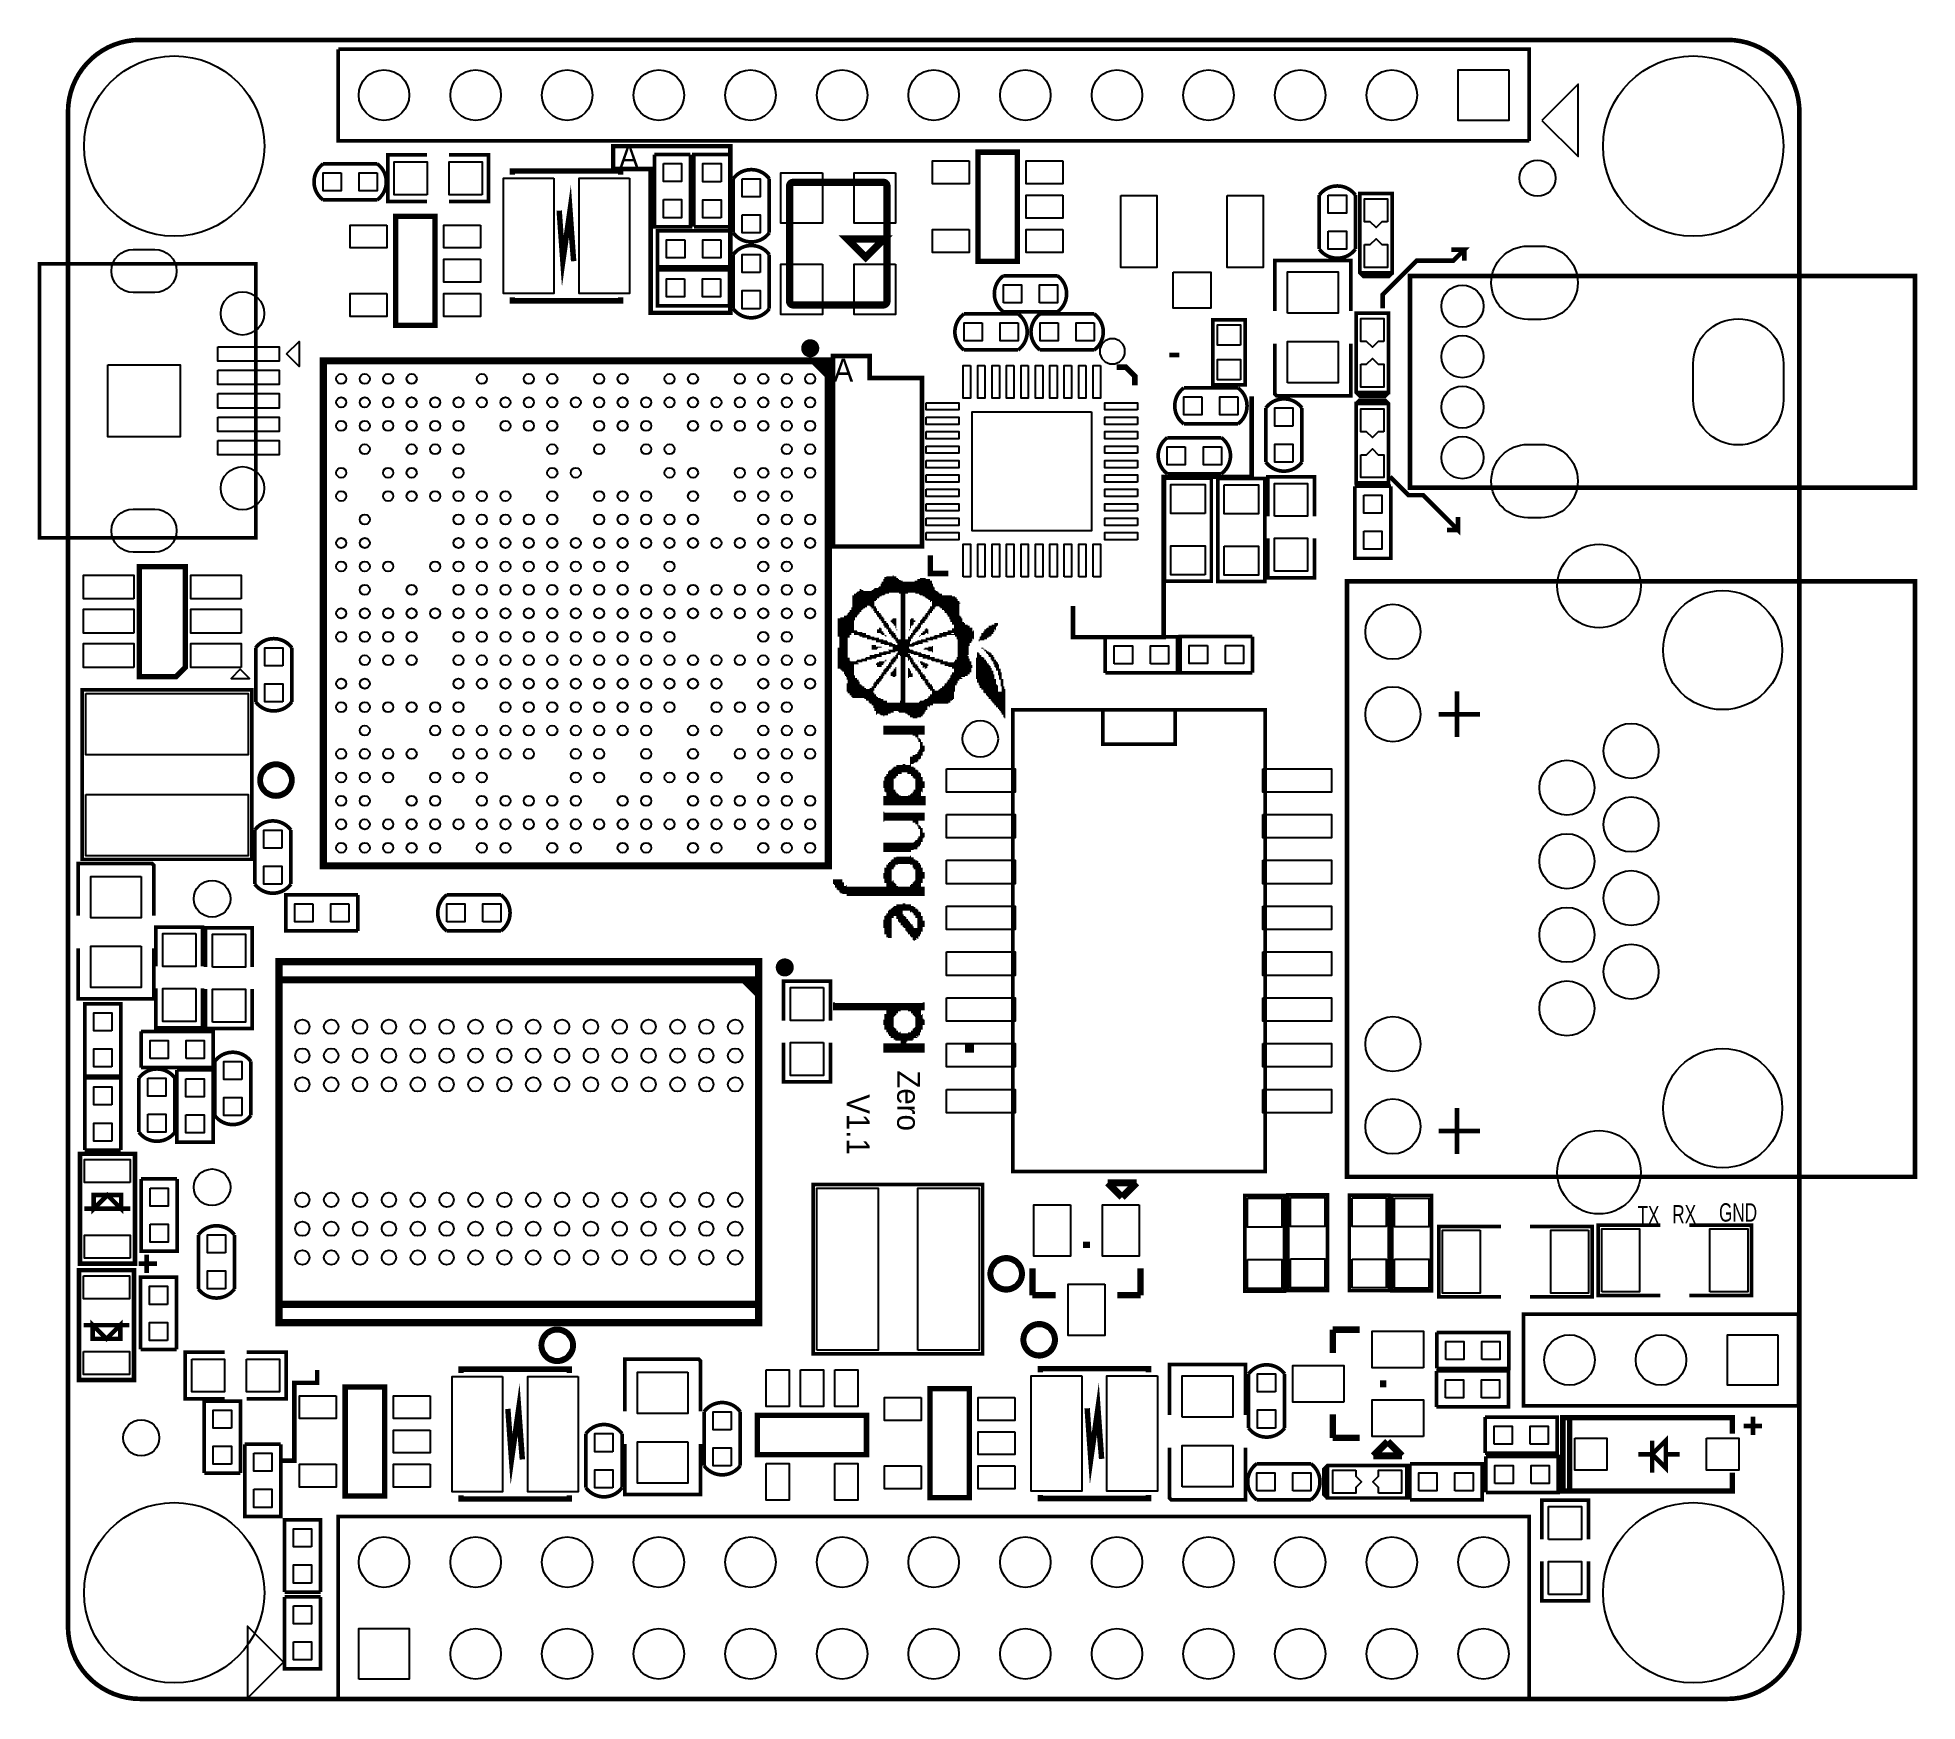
# Model space of a CAD drawing. Extents: x -33 to 2019, y -3 to 1814.
import ezdxf

# ---------------------------------------------------------------- set-up
doc = ezdxf.new("R2010")
doc.units = 9
doc.header["$MEASUREMENT"] = 0
for name, color, linetype in [('BG_OUTLINE', 254, 'CONTINUOUS'), ('BG_SILKSCREEN_TOP', 43, 'CONTINUOUS'), ('PG_SILKSCREEN_TOP', 30, 'CONTINUOUS'), ('PIN_TOP', 1, 'CONTINUOUS')]:
    doc.layers.add(name, color=color, linetype=linetype)

msp = doc.modelspace()

# ---------------------------------------------------------------- texts
at = {"layer": 'BG_SILKSCREEN_TOP', "text_generation_flag": 2, "width": 0.96}
for p in [(623, 1671.02), (857, 1438.02)]:
    msp.add_text('A', height=25, dxfattribs=at).set_placement(p)
at = {"layer": 'BG_SILKSCREEN_TOP', "width": 0.96}
for s, p in [('Zero', (905, 686.02)), ('V1.1', (850, 660.02))]:
    msp.add_text(s, height=25, rotation=270, dxfattribs=at).set_placement(p)
at = {"layer": 'BG_SILKSCREEN_TOP', "width": 0.7}
for s, p in [('TX', (1713, 518.02)), ('RX', (1751, 519.02)), ('GND', (1802, 521.02))]:
    msp.add_text(s, height=20, dxfattribs=at).set_placement(p)

# ---------------------------------------------------------------- linework, layer by layer
at = {"layer": 'BG_OUTLINE', "const_width": 5}
msp.add_lwpolyline([(78.74, 1811.02), (1811.02, 1811.02, -0.414214), (1889.76, 1732.28), (1889.76, 78.74, -0.414214), (1811.02, 0), (78.74, 0, -0.414214), (0, 78.74), (0, 1732.28, -0.414214), (78.74, 1811.02)], format="xyb", dxfattribs=at)
msp.add_lwpolyline([(78.74, 1811.02), (1811.02, 1811.02, -0.414214), (1889.76, 1732.28), (1889.76, 78.74, -0.414214), (1811.02, 0), (78.74, 0, -0.414214), (0, 78.74), (0, 1732.28, -0.414214), (78.74, 1811.02)], format="xyb", dxfattribs=at)
at = {"layer": 'BG_SILKSCREEN_TOP'}
for points, const_width in [([(595, 1695.02), (595, 1670.02), (636, 1670.02), (636, 1513.02), (723, 1513.02), (723, 1695.02), (595, 1695.02)], 5), ([(1435, 1518.02), (1435, 1533.02), (1472, 1570.02), (1512, 1570.02), (1524, 1582.02), (1510, 1582.02)], 5), ([(1524, 1582.02), (1524, 1570.02)], 5), ([(925, 1442.02), (875, 1442.02), (875, 1466.02), (835, 1466.02), (835, 1258.02), (932, 1258.02), (932, 1442.02), (925, 1442.02)], 5), ([(1213, 1467.02), (1202, 1467.02)], 5), ([(1292, 1422.02), (1292, 1334.02), (1196, 1334.02), (1196, 1159.02), (1097, 1159.02), (1097, 1193.02)], 5), ([(1443, 1334.02), (1463, 1314.02), (1479, 1314.02), (1517, 1276.02), (1517, 1290.02)], 5), ([(1517, 1276.02), (1505, 1276.02)], 5), ([(864.5, 1211.52), (864.5, 1186.52)], 1), ([(865.5, 1211.52), (865.5, 1186.52)], 1), ([(866.5, 1210.52), (866.5, 1188.52)], 1), ([(867.5, 1210.52), (867.5, 1189.52)], 1), ([(877.5, 1210.52), (877.5, 1189.52)], 1), ([(878.5, 1210.52), (878.5, 1190.52)], 1), ([(879.5, 1211.52), (879.5, 1187.52)], 1), ([(880.5, 1212.52), (880.5, 1198.52)], 1), ([(881.5, 1212.52), (881.5, 1198.52)], 1), ([(882.5, 1212.52), (882.5, 1199.52)], 1), ([(883.5, 1212.52), (883.5, 1201.52)], 1), ([(884.5, 1213.52), (884.5, 1201.52)], 1), ([(885.5, 1214.52), (885.5, 1202.52)], 1), ([(886.5, 1214.52), (886.5, 1203.52)], 1), ([(887.5, 1217.52), (887.5, 1203.52)], 1), ([(888.5, 1219.52), (888.5, 1204.52)], 1), ([(889.5, 1219.52), (889.5, 1204.52)], 1), ([(890.5, 1222.52), (890.5, 1204.52)], 1), ([(891.5, 1224.52), (891.5, 1205.52)], 1), ([(892.5, 1224.52), (892.5, 1206.52)], 1), ([(893.5, 1225.52), (893.5, 1206.52)], 1), ([(894.5, 1225.52), (894.5, 1206.52)], 1), ([(895.5, 1225.52), (895.5, 1206.52)], 1), ([(896.5, 1225.52), (896.5, 1207.52)], 1), ([(897.5, 1225.52), (897.5, 1207.52)], 1), ([(898.5, 1225.52), (898.5, 1207.52)], 1), ([(899.5, 1225.52), (899.5, 1207.52)], 1), ([(900.5, 1226.52), (900.5, 1207.52)], 1), ([(901.5, 1225.52), (901.5, 1207.52)], 1), ([(902.5, 1225.52), (902.5, 1207.52)], 1), ([(903.5, 1225.52), (903.5, 1207.52)], 1), ([(904.5, 1223.52), (904.5, 1207.52)], 1), ([(905.5, 1223.52), (905.5, 1207.52)], 1), ([(906.5, 1222.52), (906.5, 1207.52)], 1), ([(907.5, 1221.52), (907.5, 1206.52)], 1), ([(908.5, 1221.52), (908.5, 1206.52)], 1), ([(909.5, 1220.52), (909.5, 1076.52)], 1), ([(910.5, 1220.52), (910.5, 1076.52)], 1), ([(911.5, 1219.52), (911.5, 1076.52)], 1), ([(912.5, 1219.52), (912.5, 1076.52)], 1), ([(913.5, 1219.52), (913.5, 1076.52)], 1), ([(914.5, 1219.52), (914.5, 1206.52)], 1), ([(915.5, 1219.52), (915.5, 1206.52)], 1), ([(916.5, 1219.52), (916.5, 1206.52)], 1), ([(917.5, 1219.52), (917.5, 1207.52)], 1), ([(918.5, 1219.52), (918.5, 1207.52)], 1), ([(919.5, 1219.52), (919.5, 1207.52)], 1), ([(920.5, 1219.52), (920.5, 1207.52)], 1), ([(921.5, 1219.52), (921.5, 1207.52)], 1), ([(922.5, 1219.52), (922.5, 1207.52)], 1), ([(923.5, 1219.52), (923.5, 1207.52)], 1), ([(924.5, 1220.52), (924.5, 1207.52)], 1), ([(925.5, 1220.52), (925.5, 1206.52)], 1), ([(926.5, 1220.52), (926.5, 1206.52)], 1), ([(927.5, 1222.52), (927.5, 1206.52)], 1), ([(928.5, 1222.52), (928.5, 1206.52)], 1), ([(929.5, 1222.52), (929.5, 1205.52)], 1), ([(930.5, 1223.52), (930.5, 1204.52)], 1), ([(931.5, 1223.52), (931.5, 1204.52)], 1), ([(932.5, 1223.52), (932.5, 1204.52)], 1), ([(933.5, 1223.52), (933.5, 1203.52)], 1), ([(934.5, 1223.52), (934.5, 1203.52)], 1), ([(935.5, 1223.52), (935.5, 1202.52)], 1), ([(936.5, 1222.52), (936.5, 1201.52)], 1), ([(937.5, 1222.52), (937.5, 1201.52)], 1), ([(938.5, 1222.52), (938.5, 1200.52)], 1), ([(939.5, 1222.52), (939.5, 1199.52)], 1), ([(940.5, 1222.52), (940.5, 1199.52)], 1), ([(941.5, 1220.52), (941.5, 1197.52)], 1), ([(942.5, 1220.52), (942.5, 1198.52)], 1), ([(943.5, 1217.52), (943.5, 1187.52)], 1), ([(944.5, 1214.52), (944.5, 1189.52)], 1), ([(945.5, 1213.52), (945.5, 1189.52)], 1), ([(946.5, 1210.52), (946.5, 1191.52)], 1), ([(855.5, 1191.52), (855.5, 1163.52)], 1), ([(856.5, 1204.52), (856.5, 1163.52)], 1), ([(857.5, 1204.52), (857.5, 1163.52)], 1), ([(858.5, 1206.52), (858.5, 1177.52)], 1), ([(859.5, 1206.52), (859.5, 1180.52)], 1), ([(860.5, 1207.52), (860.5, 1180.52)], 1), ([(861.5, 1208.52), (861.5, 1182.52)], 1), ([(862.5, 1208.52), (862.5, 1183.52)], 1), ([(863.5, 1209.52), (863.5, 1184.52)], 1), ([(868.5, 1209.52), (868.5, 1190.52)], 1), ([(869.5, 1209.52), (869.5, 1190.52)], 1), ([(870.5, 1209.52), (870.5, 1191.52)], 1), ([(871.5, 1209.52), (871.5, 1191.52)], 1), ([(872.5, 1209.52), (872.5, 1193.52)], 1), ([(873.5, 1209.52), (873.5, 1193.52)], 1), ([(874.5, 1209.52), (874.5, 1193.52)], 1), ([(875.5, 1209.52), (875.5, 1192.52)], 1), ([(876.5, 1209.52), (876.5, 1191.52)], 1), ([(880.5, 1192.52), (880.5, 1185.52)], 1), ([(881.5, 1192.52), (881.5, 1185.52)], 1), ([(882.5, 1190.52), (882.5, 1183.52)], 1), ([(939.5, 1189.52), (939.5, 1183.52)], 1), ([(940.5, 1190.52), (940.5, 1182.52)], 1), ([(941.5, 1192.52), (941.5, 1185.52)], 1), ([(942.5, 1192.52), (942.5, 1185.52)], 1), ([(947.5, 1209.52), (947.5, 1192.52)], 1), ([(948.5, 1209.52), (948.5, 1192.52)], 1), ([(949.5, 1208.52), (949.5, 1192.52)], 1), ([(950.5, 1207.52), (950.5, 1192.52)], 1), ([(951.5, 1206.52), (951.5, 1191.52)], 1), ([(952.5, 1206.52), (952.5, 1190.52)], 1), ([(953.5, 1206.52), (953.5, 1190.52)], 1), ([(954.5, 1204.52), (954.5, 1188.52)], 1), ([(955.5, 1204.52), (955.5, 1188.52)], 1), ([(956.5, 1204.52), (956.5, 1187.52)], 1), ([(957.5, 1204.52), (957.5, 1185.52)], 1), ([(958.5, 1204.52), (958.5, 1185.52)], 1), ([(959.5, 1204.52), (959.5, 1183.52)], 1), ([(960.5, 1204.52), (960.5, 1181.52)], 1), ([(961.5, 1204.52), (961.5, 1181.52)], 1), ([(962.5, 1204.52), (962.5, 1178.52)], 1), ([(963.5, 1204.52), (963.5, 1175.52)], 1), ([(964.5, 1204.52), (964.5, 1175.52)], 1), ([(965.5, 1203.52), (965.5, 1172.52)], 1), ([(966.5, 1203.52), (966.5, 1172.52)], 1), ([(967.5, 1203.52), (967.5, 1161.52)], 1), ([(968.5, 1202.52), (968.5, 1159.52)], 1), ([(969.5, 1202.52), (969.5, 1159.52)], 1), ([(970.5, 1200.52), (970.5, 1156.52)], 1), ([(971.5, 1198.52), (971.5, 1111.52)], 1), ([(972.5, 1198.52), (972.5, 1111.52)], 1), ([(973.5, 1196.52), (973.5, 1195.52)], 1), ([(840.5, 1179.52), (840.5, 1159.52)], 1), ([(841.5, 1179.52), (841.5, 1159.52)], 1), ([(842.5, 1179.52), (842.5, 1124.52)], 1), ([(843.5, 1180.52), (843.5, 1123.52)], 1), ([(844.5, 1180.52), (844.5, 1122.52)], 1), ([(845.5, 1180.52), (845.5, 1121.52)], 1), ([(846.5, 1180.52), (846.5, 1121.52)], 1), ([(847.5, 1182.52), (847.5, 1118.52)], 1), ([(848.5, 1182.52), (848.5, 1116.52)], 1), ([(848.5, 1174.52), (848.5, 1167.52)], 1), ([(849.5, 1182.52), (849.5, 1115.52)], 1), ([(849.5, 1174.52), (849.5, 1167.52)], 1), ([(850.5, 1183.52), (850.5, 1112.52)], 1), ([(850.5, 1178.52), (850.5, 1163.52)], 1), ([(851.5, 1185.52), (851.5, 1158.52)], 1), ([(852.5, 1186.52), (852.5, 1158.52)], 1), ([(853.5, 1188.52), (853.5, 1161.52)], 1), ([(854.5, 1188.52), (854.5, 1161.52)], 1), ([(883.5, 1187.52), (883.5, 1181.52)], 1), ([(884.5, 1187.52), (884.5, 1180.52)], 1), ([(885.5, 1185.52), (885.5, 1178.52)], 1), ([(885.5, 1169.52), (885.5, 1163.52)], 1), ([(886.5, 1185.52), (886.5, 1178.52)], 1), ([(886.5, 1169.52), (886.5, 1163.52)], 1), ([(887.5, 1183.52), (887.5, 1176.52)], 1), ([(888.5, 1181.52), (888.5, 1174.52)], 1), ([(889.5, 1181.52), (889.5, 1174.52)], 1), ([(890.5, 1179.52), (890.5, 1171.52)], 1), ([(891.5, 1176.52), (891.5, 1169.52)], 1), ([(892.5, 1176.52), (892.5, 1169.52)], 1), ([(893.5, 1174.52), (893.5, 1167.52)], 1), ([(894.5, 1174.52), (894.5, 1167.52)], 1), ([(895.5, 1172.52), (895.5, 1164.52)], 1), ([(896.5, 1169.52), (896.5, 1162.52)], 1), ([(897.5, 1169.52), (897.5, 1162.52)], 1), ([(898.5, 1177.52), (898.5, 1175.52)], 1), ([(899.5, 1178.52), (899.5, 1174.52)], 1), ([(900.5, 1179.52), (900.5, 1173.52)], 1), ([(901.5, 1179.52), (901.5, 1171.52)], 1), ([(902.5, 1179.52), (902.5, 1171.52)], 1), ([(903.5, 1179.52), (903.5, 1168.52)], 1), ([(919.5, 1178.52), (919.5, 1168.52)], 1), ([(920.5, 1179.52), (920.5, 1171.52)], 1), ([(921.5, 1179.52), (921.5, 1171.52)], 1), ([(922.5, 1179.52), (922.5, 1172.52)], 1), ([(923.5, 1177.52), (923.5, 1175.52)], 1), ([(924.5, 1177.52), (924.5, 1175.52)], 1), ([(925.5, 1170.52), (925.5, 1163.52)], 1), ([(926.5, 1170.52), (926.5, 1164.52)], 1), ([(927.5, 1172.52), (927.5, 1165.52)], 1), ([(928.5, 1174.52), (928.5, 1167.52)], 1), ([(929.5, 1174.52), (929.5, 1167.52)], 1), ([(930.5, 1177.52), (930.5, 1169.52)], 1), ([(931.5, 1178.52), (931.5, 1172.52)], 1), ([(932.5, 1179.52), (932.5, 1172.52)], 1), ([(933.5, 1181.52), (933.5, 1174.52)], 1), ([(934.5, 1181.52), (934.5, 1174.52)], 1), ([(935.5, 1183.52), (935.5, 1176.52)], 1), ([(936.5, 1185.52), (936.5, 1178.52)], 1), ([(937.5, 1185.52), (937.5, 1178.52)], 1), ([(938.5, 1187.52), (938.5, 1180.52)], 1), ([(973.5, 1182.52), (973.5, 1113.52)], 1), ([(974.5, 1181.52), (974.5, 1113.52)], 1), ([(975.5, 1179.52), (975.5, 1115.52)], 1), ([(976.5, 1175.52), (976.5, 1115.52)], 1), ([(977.5, 1175.52), (977.5, 1115.52)], 1), ([(978.5, 1174.52), (978.5, 1115.52)], 1), ([(979.5, 1172.52), (979.5, 1116.52)], 1), ([(980.5, 1172.52), (980.5, 1116.52)], 1), ([(981.5, 1172.52), (981.5, 1116.52)], 1), ([(982.5, 1171.52), (982.5, 1139.52)], 1), ([(983.5, 1171.52), (983.5, 1149.52)], 1), ([(984.5, 1169.52), (984.5, 1152.52)], 1), ([(985.5, 1169.52), (985.5, 1152.52)], 1), ([(986.5, 1169.52), (986.5, 1154.52)], 1), ([(1003.5, 1169.52), (1003.5, 1158.52)], 1), ([(1004.5, 1169.52), (1004.5, 1158.52)], 1), ([(1005.5, 1171.52), (1005.5, 1159.52)], 1), ([(1006.5, 1171.52), (1006.5, 1159.52)], 1), ([(1007.5, 1171.52), (1007.5, 1160.52)], 1), ([(1008.5, 1172.52), (1008.5, 1162.52)], 1), ([(1009.5, 1172.52), (1009.5, 1162.52)], 1), ([(1010.5, 1172.52), (1010.5, 1164.52)], 1), ([(1011.5, 1174.52), (1011.5, 1167.52)], 1), ([(1012.5, 1174.52), (1012.5, 1166.52)], 1), ([(1013.5, 1174.52), (1013.5, 1170.52)], 1), ([(1014.5, 1174.52), (1014.5, 1171.52)], 1), ([(858.5, 1166.52), (858.5, 1161.52)], 1), ([(859.5, 1166.52), (859.5, 1161.52)], 1), ([(860.5, 1166.52), (860.5, 1161.52)], 1), ([(861.5, 1165.52), (861.5, 1161.52)], 1), ([(862.5, 1164.52), (862.5, 1161.52)], 1), ([(863.5, 1164.52), (863.5, 1160.52)], 1), ([(864.5, 1164.52), (864.5, 1159.52)], 1), ([(865.5, 1164.52), (865.5, 1159.52)], 1), ([(866.5, 1164.52), (866.5, 1159.52)], 1), ([(867.5, 1163.52), (867.5, 1158.52)], 1), ([(868.5, 1163.52), (868.5, 1158.52)], 1), ([(869.5, 1163.52), (869.5, 1158.52)], 1), ([(870.5, 1163.52), (870.5, 1158.52)], 1), ([(871.5, 1161.52), (871.5, 1158.52)], 1), ([(872.5, 1161.52), (872.5, 1156.52)], 1), ([(873.5, 1161.52), (873.5, 1156.52)], 1), ([(874.5, 1161.52), (874.5, 1156.52)], 1), ([(875.5, 1160.52), (875.5, 1156.52)], 1), ([(876.5, 1159.52), (876.5, 1156.52)], 1), ([(877.5, 1159.52), (877.5, 1155.52)], 1), ([(877.5, 1150.52), (877.5, 1145.52)], 1), ([(878.5, 1159.52), (878.5, 1155.52)], 1), ([(878.5, 1150.52), (878.5, 1145.52)], 1), ([(879.5, 1159.52), (879.5, 1155.52)], 1), ([(879.5, 1150.52), (879.5, 1145.52)], 1), ([(880.5, 1158.52), (880.5, 1155.52)], 1), ([(880.5, 1150.52), (880.5, 1145.52)], 1), ([(881.5, 1158.52), (881.5, 1155.52)], 1), ([(881.5, 1150.52), (881.5, 1145.52)], 1), ([(882.5, 1158.52), (882.5, 1153.52)], 1), ([(882.5, 1148.52), (882.5, 1145.52)], 1), ([(883.5, 1167.52), (883.5, 1163.52)], 1), ([(883.5, 1158.52), (883.5, 1153.52)], 1), ([(883.5, 1148.52), (883.5, 1146.52)], 1), ([(884.5, 1167.52), (884.5, 1163.52)], 1), ([(884.5, 1158.52), (884.5, 1153.52)], 1), ([(884.5, 1148.52), (884.5, 1147.52)], 1), ([(885.5, 1156.52), (885.5, 1153.52)], 1), ([(885.5, 1148.52), (885.5, 1147.52)], 1), ([(886.5, 1156.52), (886.5, 1153.52)], 1), ([(886.5, 1148.52), (886.5, 1147.52)], 1), ([(887.5, 1168.52), (887.5, 1162.52)], 1), ([(887.5, 1156.52), (887.5, 1151.52)], 1), ([(887.5, 1148.52), (887.5, 1147.52)], 1), ([(888.5, 1165.52), (888.5, 1161.52)], 1), ([(888.5, 1156.52), (888.5, 1151.52)], 1), ([(889.5, 1165.52), (889.5, 1161.52)], 1), ([(889.5, 1156.52), (889.5, 1151.52)], 1), ([(890.5, 1163.52), (890.5, 1161.52)], 1), ([(890.5, 1155.52), (890.5, 1151.52)], 1), ([(891.5, 1161.52), (891.5, 1160.52)], 1), ([(891.5, 1155.52), (891.5, 1150.52)], 1), ([(892.5, 1161.52), (892.5, 1159.52)], 1), ([(892.5, 1155.52), (892.5, 1150.52)], 1), ([(893.5, 1155.52), (893.5, 1150.52)], 1), ([(894.5, 1154.52), (894.5, 1150.52)], 1), ([(895.5, 1153.52), (895.5, 1150.52)], 1), ([(896.5, 1153.52), (896.5, 1148.52)], 1), ([(897.5, 1153.52), (897.5, 1148.52)], 1), ([(898.5, 1167.52), (898.5, 1160.52)], 1), ([(898.5, 1153.52), (898.5, 1148.52)], 1), ([(899.5, 1165.52), (899.5, 1158.52)], 1), ([(899.5, 1152.52), (899.5, 1148.52)], 1), ([(900.5, 1165.52), (900.5, 1158.52)], 1), ([(900.5, 1151.52), (900.5, 1142.52)], 1), ([(901.5, 1163.52), (901.5, 1156.52)], 1), ([(901.5, 1151.52), (901.5, 1142.52)], 1), ([(902.5, 1163.52), (902.5, 1156.52)], 1), ([(902.5, 1151.52), (902.5, 1142.52)], 1), ([(903.5, 1161.52), (903.5, 1154.52)], 1), ([(903.5, 1150.52), (903.5, 1143.52)], 1), ([(904.5, 1167.52), (904.5, 1166.52)], 1), ([(904.5, 1158.52), (904.5, 1152.52)], 1), ([(904.5, 1150.52), (904.5, 1143.52)], 1), ([(905.5, 1158.52), (905.5, 1143.52)], 1), ([(906.5, 1156.52), (906.5, 1139.52)], 1), ([(907.5, 1156.52), (907.5, 1139.52)], 1), ([(908.5, 1156.52), (908.5, 1138.52)], 1), ([(914.5, 1156.52), (914.5, 1137.52)], 1), ([(915.5, 1156.52), (915.5, 1137.52)], 1), ([(916.5, 1156.52), (916.5, 1136.52)], 1), ([(917.5, 1159.52), (917.5, 1141.52)], 1), ([(918.5, 1167.52), (918.5, 1166.52)], 1), ([(918.5, 1159.52), (918.5, 1148.52)], 1), ([(919.5, 1161.52), (919.5, 1154.52)], 1), ([(919.5, 1151.52), (919.5, 1148.52)], 1), ([(920.5, 1163.52), (920.5, 1157.52)], 1), ([(920.5, 1151.52), (920.5, 1148.52)], 1), ([(921.5, 1163.52), (921.5, 1157.52)], 1), ([(921.5, 1152.52), (921.5, 1148.52)], 1), ([(922.5, 1166.52), (922.5, 1159.52)], 1), ([(922.5, 1153.52), (922.5, 1148.52)], 1), ([(923.5, 1167.52), (923.5, 1161.52)], 1), ([(923.5, 1153.52), (923.5, 1149.52)], 1), ([(924.5, 1168.52), (924.5, 1161.52)], 1), ([(924.5, 1153.52), (924.5, 1150.52)], 1), ([(925.5, 1154.52), (925.5, 1150.52)], 1), ([(926.5, 1154.52), (926.5, 1150.52)], 1), ([(927.5, 1155.52), (927.5, 1150.52)], 1), ([(928.5, 1155.52), (928.5, 1151.52)], 1), ([(929.5, 1160.52), (929.5, 1159.52)], 1), ([(929.5, 1155.52), (929.5, 1151.52)], 1), ([(930.5, 1161.52), (930.5, 1160.52)], 1), ([(930.5, 1155.52), (930.5, 1151.52)], 1), ([(931.5, 1163.52), (931.5, 1161.52)], 1), ([(931.5, 1156.52), (931.5, 1151.52)], 1), ([(932.5, 1163.52), (932.5, 1161.52)], 1), ([(932.5, 1156.52), (932.5, 1151.52)], 1), ([(933.5, 1165.52), (933.5, 1161.52)], 1), ([(933.5, 1156.52), (933.5, 1153.52)], 1), ([(934.5, 1165.52), (934.5, 1161.52)], 1), ([(934.5, 1156.52), (934.5, 1153.52)], 1), ([(935.5, 1167.52), (935.5, 1162.52)], 1), ([(935.5, 1156.52), (935.5, 1153.52)], 1), ([(936.5, 1168.52), (936.5, 1163.52)], 1), ([(936.5, 1158.52), (936.5, 1153.52)], 1), ([(937.5, 1168.52), (937.5, 1163.52)], 1), ([(937.5, 1158.52), (937.5, 1153.52)], 1), ([(938.5, 1167.52), (938.5, 1162.52)], 1), ([(938.5, 1158.52), (938.5, 1155.52)], 1), ([(938.5, 1154.52), (938.5, 1153.52)], 1), ([(939.5, 1158.52), (939.5, 1155.52)], 1), ([(939.5, 1148.52), (939.5, 1143.52)], 1), ([(940.5, 1158.52), (940.5, 1155.52)], 1), ([(940.5, 1148.52), (940.5, 1143.52)], 1), ([(941.5, 1159.52), (941.5, 1155.52)], 1), ([(941.5, 1148.52), (941.5, 1143.52)], 1), ([(942.5, 1159.52), (942.5, 1155.52)], 1), ([(942.5, 1148.52), (942.5, 1143.52)], 1), ([(943.5, 1159.52), (943.5, 1155.52)], 1), ([(943.5, 1149.52), (943.5, 1142.52)], 1), ([(944.5, 1159.52), (944.5, 1156.52)], 1), ([(945.5, 1160.52), (945.5, 1156.52)], 1), ([(946.5, 1161.52), (946.5, 1156.52)], 1), ([(947.5, 1161.52), (947.5, 1156.52)], 1), ([(948.5, 1161.52), (948.5, 1156.52)], 1), ([(949.5, 1161.52), (949.5, 1158.52)], 1), ([(950.5, 1161.52), (950.5, 1158.52)], 1), ([(951.5, 1163.52), (951.5, 1158.52)], 1), ([(952.5, 1163.52), (952.5, 1158.52)], 1), ([(953.5, 1163.52), (953.5, 1158.52)], 1), ([(954.5, 1163.52), (954.5, 1159.52)], 1), ([(955.5, 1164.52), (955.5, 1159.52)], 1), ([(956.5, 1164.52), (956.5, 1159.52)], 1), ([(957.5, 1164.52), (957.5, 1159.52)], 1), ([(958.5, 1164.52), (958.5, 1159.52)], 1), ([(959.5, 1164.52), (959.5, 1161.52)], 1), ([(960.5, 1166.52), (960.5, 1161.52)], 1), ([(961.5, 1166.52), (961.5, 1161.52)], 1), ([(962.5, 1166.52), (962.5, 1161.52)], 1), ([(963.5, 1166.52), (963.5, 1161.52)], 1), ([(964.5, 1166.52), (964.5, 1163.52)], 1), ([(964.5, 1162.52), (964.5, 1161.52)], 1), ([(965.5, 1168.52), (965.5, 1163.52)], 1), ([(965.5, 1162.52), (965.5, 1161.52)], 1), ([(966.5, 1168.52), (966.5, 1163.52)], 1), ([(966.5, 1162.52), (966.5, 1161.52)], 1), ([(987.5, 1165.52), (987.5, 1157.52)], 1), ([(988.5, 1166.52), (988.5, 1156.52)], 1), ([(994.5, 1156.52), (994.5, 1154.52)], 1), ([(995.5, 1159.52), (995.5, 1155.52)], 1), ([(996.5, 1160.52), (996.5, 1155.52)], 1), ([(997.5, 1163.52), (997.5, 1155.52)], 1), ([(998.5, 1163.52), (998.5, 1155.52)], 1), ([(999.5, 1165.52), (999.5, 1155.52)], 1), ([(1000.5, 1167.52), (1000.5, 1156.52)], 1), ([(1001.5, 1167.52), (1001.5, 1156.52)], 1), ([(1002.5, 1168.52), (1002.5, 1156.52)], 1), ([(840.5, 1147.52), (840.5, 1124.52)], 1), ([(841.5, 1147.52), (841.5, 1124.52)], 1), ([(846.5, 1141.52), (846.5, 1130.52)], 1), ([(847.5, 1141.52), (847.5, 1129.52)], 1), ([(848.5, 1143.52), (848.5, 1128.52)], 1), ([(849.5, 1143.52), (849.5, 1128.52)], 1), ([(850.5, 1146.52), (850.5, 1127.52)], 1), ([(851.5, 1136.52), (851.5, 1097.52)], 1), ([(852.5, 1136.52), (852.5, 1097.52)], 1), ([(853.5, 1133.52), (853.5, 1095.52)], 1), ([(854.5, 1132.52), (854.5, 1095.52)], 1), ([(855.5, 1132.52), (855.5, 1093.52)], 1), ([(856.5, 1132.52), (856.5, 1092.52)], 1), ([(857.5, 1132.52), (857.5, 1092.52)], 1), ([(858.5, 1132.52), (858.5, 1129.52)], 1), ([(859.5, 1132.52), (859.5, 1129.52)], 1), ([(860.5, 1133.52), (860.5, 1129.52)], 1), ([(861.5, 1134.52), (861.5, 1129.52)], 1), ([(862.5, 1134.52), (862.5, 1131.52)], 1), ([(862.5, 1130.52), (862.5, 1129.52)], 1), ([(863.5, 1134.52), (863.5, 1131.52)], 1), ([(864.5, 1134.52), (864.5, 1131.52)], 1), ([(865.5, 1134.52), (865.5, 1131.52)], 1), ([(866.5, 1135.52), (866.5, 1131.52)], 1), ([(867.5, 1135.52), (867.5, 1132.52)], 1), ([(868.5, 1135.52), (868.5, 1132.52)], 1), ([(869.5, 1135.52), (869.5, 1132.52)], 1), ([(870.5, 1136.52), (870.5, 1132.52)], 1), ([(871.5, 1137.52), (871.5, 1132.52)], 1), ([(872.5, 1137.52), (872.5, 1134.52)], 1), ([(873.5, 1137.52), (873.5, 1134.52)], 1), ([(874.5, 1137.52), (874.5, 1134.52)], 1), ([(875.5, 1139.52), (875.5, 1134.52)], 1), ([(876.5, 1139.52), (876.5, 1134.52)], 1), ([(877.5, 1139.52), (877.5, 1135.52)], 1), ([(878.5, 1139.52), (878.5, 1135.52)], 1), ([(879.5, 1139.52), (879.5, 1135.52)], 1), ([(880.5, 1140.52), (880.5, 1135.52)], 1), ([(881.5, 1140.52), (881.5, 1135.52)], 1), ([(882.5, 1140.52), (882.5, 1136.52)], 1), ([(882.5, 1130.52), (882.5, 1128.52)], 1), ([(883.5, 1140.52), (883.5, 1137.52)], 1), ([(883.5, 1131.52), (883.5, 1126.52)], 1), ([(884.5, 1140.52), (884.5, 1137.52)], 1), ([(884.5, 1131.52), (884.5, 1126.52)], 1), ([(885.5, 1142.52), (885.5, 1137.52)], 1), ([(885.5, 1132.52), (885.5, 1126.52)], 1), ([(886.5, 1142.52), (886.5, 1137.52)], 1), ([(886.5, 1132.52), (886.5, 1126.52)], 1), ([(887.5, 1142.52), (887.5, 1137.52)], 1), ([(887.5, 1132.52), (887.5, 1126.52)], 1), ([(888.5, 1142.52), (888.5, 1139.52)], 1), ([(888.5, 1132.52), (888.5, 1128.52)], 1), ([(889.5, 1142.52), (889.5, 1139.52)], 1), ([(889.5, 1132.52), (889.5, 1128.52)], 1), ([(890.5, 1143.52), (890.5, 1139.52)], 1), ([(890.5, 1132.52), (890.5, 1130.52)], 1), ([(891.5, 1143.52), (891.5, 1139.52)], 1), ([(891.5, 1133.52), (891.5, 1132.52)], 1), ([(892.5, 1143.52), (892.5, 1139.52)], 1), ([(892.5, 1134.52), (892.5, 1132.52)], 1), ([(893.5, 1143.52), (893.5, 1140.52)], 1), ([(894.5, 1143.52), (894.5, 1140.52)], 1), ([(895.5, 1145.52), (895.5, 1144.52)], 1), ([(895.5, 1143.52), (895.5, 1140.52)], 1), ([(895.5, 1129.52), (895.5, 1122.52)], 1), ([(896.5, 1145.52), (896.5, 1140.52)], 1), ([(896.5, 1131.52), (896.5, 1124.52)], 1), ([(897.5, 1145.52), (897.5, 1140.52)], 1), ([(897.5, 1131.52), (897.5, 1124.52)], 1), ([(898.5, 1145.52), (898.5, 1142.52)], 1), ([(898.5, 1134.52), (898.5, 1126.52)], 1), ([(899.5, 1145.52), (899.5, 1142.52)], 1), ([(899.5, 1135.52), (899.5, 1129.52)], 1), ([(900.5, 1136.52), (900.5, 1129.52)], 1), ([(901.5, 1138.52), (901.5, 1131.52)], 1), ([(902.5, 1137.52), (902.5, 1131.52)], 1), ([(903.5, 1139.52), (903.5, 1133.52)], 1), ([(904.5, 1141.52), (904.5, 1135.52)], 1), ([(905.5, 1142.52), (905.5, 1135.52)], 1), ([(917.5, 1140.52), (917.5, 1133.52)], 1), ([(918.5, 1146.52), (918.5, 1141.52)], 1), ([(918.5, 1140.52), (918.5, 1134.52)], 1), ([(919.5, 1145.52), (919.5, 1141.52)], 1), ([(919.5, 1138.52), (919.5, 1131.52)], 1), ([(920.5, 1145.52), (920.5, 1140.52)], 1), ([(920.5, 1136.52), (920.5, 1129.52)], 1), ([(921.5, 1145.52), (921.5, 1140.52)], 1), ([(921.5, 1136.52), (921.5, 1129.52)], 1), ([(922.5, 1144.52), (922.5, 1140.52)], 1), ([(922.5, 1134.52), (922.5, 1126.52)], 1), ([(923.5, 1143.52), (923.5, 1139.52)], 1), ([(923.5, 1131.52), (923.5, 1125.52)], 1), ([(924.5, 1143.52), (924.5, 1139.52)], 1), ([(924.5, 1131.52), (924.5, 1124.52)], 1), ([(925.5, 1143.52), (925.5, 1139.52)], 1), ([(925.5, 1129.52), (925.5, 1122.52)], 1), ([(926.5, 1143.52), (926.5, 1139.52)], 1), ([(926.5, 1129.52), (926.5, 1122.52)], 1), ([(927.5, 1142.52), (927.5, 1139.52)], 1), ([(928.5, 1142.52), (928.5, 1137.52)], 1), ([(928.5, 1133.52), (928.5, 1132.52)], 1), ([(929.5, 1142.52), (929.5, 1137.52)], 1), ([(930.5, 1142.52), (930.5, 1137.52)], 1), ([(930.5, 1132.52), (930.5, 1130.52)], 1), ([(931.5, 1141.52), (931.5, 1137.52)], 1), ([(931.5, 1132.52), (931.5, 1128.52)], 1), ([(932.5, 1140.52), (932.5, 1137.52)], 1), ([(932.5, 1132.52), (932.5, 1128.52)], 1), ([(933.5, 1140.52), (933.5, 1135.52)], 1), ([(933.5, 1131.52), (933.5, 1125.52)], 1), ([(934.5, 1146.52), (934.5, 1145.52)], 1), ([(934.5, 1140.52), (934.5, 1135.52)], 1), ([(934.5, 1131.52), (934.5, 1126.52)], 1), ([(935.5, 1147.52), (935.5, 1145.52)], 1), ([(935.5, 1140.52), (935.5, 1135.52)], 1), ([(935.5, 1130.52), (935.5, 1124.52)], 1), ([(936.5, 1147.52), (936.5, 1145.52)], 1), ([(936.5, 1139.52), (936.5, 1135.52)], 1), ([(936.5, 1130.52), (936.5, 1124.52)], 1), ([(937.5, 1147.52), (937.5, 1145.52)], 1), ([(937.5, 1139.52), (937.5, 1135.52)], 1), ([(937.5, 1130.52), (937.5, 1125.52)], 1), ([(938.5, 1147.52), (938.5, 1144.52)], 1), ([(938.5, 1139.52), (938.5, 1134.52)], 1), ([(938.5, 1129.52), (938.5, 1127.52)], 1), ([(939.5, 1139.52), (939.5, 1134.52)], 1), ([(940.5, 1139.52), (940.5, 1134.52)], 1), ([(941.5, 1137.52), (941.5, 1134.52)], 1), ([(942.5, 1137.52), (942.5, 1133.52)], 1), ([(943.5, 1137.52), (943.5, 1132.52)], 1), ([(944.5, 1137.52), (944.5, 1132.52)], 1), ([(945.5, 1137.52), (945.5, 1132.52)], 1), ([(946.5, 1135.52), (946.5, 1132.52)], 1), ([(947.5, 1135.52), (947.5, 1131.52)], 1), ([(948.5, 1135.52), (948.5, 1131.52)], 1), ([(949.5, 1135.52), (949.5, 1131.52)], 1), ([(950.5, 1135.52), (950.5, 1131.52)], 1), ([(951.5, 1134.52), (951.5, 1131.52)], 1), ([(952.5, 1134.52), (952.5, 1129.52)], 1), ([(953.5, 1134.52), (953.5, 1129.52)], 1), ([(954.5, 1134.52), (954.5, 1129.52)], 1), ([(955.5, 1132.52), (955.5, 1129.52)], 1), ([(956.5, 1132.52), (956.5, 1129.52)], 1), ([(957.5, 1132.52), (957.5, 1127.52)], 1), ([(958.5, 1132.52), (958.5, 1127.52)], 1), ([(959.5, 1132.52), (959.5, 1127.52)], 1), ([(960.5, 1131.52), (960.5, 1127.52)], 1), ([(961.5, 1131.52), (961.5, 1126.52)], 1), ([(962.5, 1131.52), (962.5, 1126.52)], 1), ([(963.5, 1131.52), (963.5, 1126.52)], 1), ([(964.5, 1131.52), (964.5, 1126.52)], 1), ([(965.5, 1131.52), (965.5, 1124.52)], 1), ([(966.5, 1131.52), (966.5, 1124.52)], 1), ([(967.5, 1132.52), (967.5, 1099.52)], 1), ([(968.5, 1134.52), (968.5, 1106.52)], 1), ([(969.5, 1134.52), (969.5, 1106.52)], 1), ([(970.5, 1137.52), (970.5, 1108.52)], 1), ([(982.5, 1138.52), (982.5, 1118.52)], 1), ([(983.5, 1135.52), (983.5, 1118.52)], 1), ([(984.5, 1132.52), (984.5, 1120.52)], 1), ([(985.5, 1132.52), (985.5, 1120.52)], 1), ([(986.5, 1128.52), (986.5, 1125.52)], 1), ([(991.5, 1136.52), (991.5, 1113.52)], 1), ([(992.5, 1142.52), (992.5, 1109.52)], 1), ([(993.5, 1142.52), (993.5, 1109.52)], 1), ([(994.5, 1141.52), (994.5, 1106.52)], 1), ([(995.5, 1139.52), (995.5, 1103.52)], 1), ([(996.5, 1139.52), (996.5, 1103.52)], 1), ([(997.5, 1147.52), (997.5, 1146.52)], 1), ([(997.5, 1137.52), (997.5, 1101.52)], 1), ([(998.5, 1147.52), (998.5, 1146.52)], 1), ([(998.5, 1137.52), (998.5, 1101.52)], 1), ([(999.5, 1146.52), (999.5, 1145.52)], 1), ([(999.5, 1136.52), (999.5, 1098.52)], 1), ([(1000.5, 1145.52), (1000.5, 1143.52)], 1), ([(1000.5, 1134.52), (1000.5, 1097.52)], 1), ([(1001.5, 1145.52), (1001.5, 1143.52)], 1), ([(1001.5, 1134.52), (1001.5, 1097.52)], 1), ([(1002.5, 1144.52), (1002.5, 1141.52)], 1), ([(1002.5, 1132.52), (1002.5, 1095.52)], 1), ([(1003.5, 1143.52), (1003.5, 1140.52)], 1), ([(1003.5, 1130.52), (1003.5, 1094.52)], 1), ([(1004.5, 1143.52), (1004.5, 1139.52)], 1), ([(1004.5, 1130.52), (1004.5, 1093.52)], 1), ([(1005.5, 1142.52), (1005.5, 1137.52)], 1), ([(1005.5, 1128.52), (1005.5, 1091.52)], 1), ([(1006.5, 1142.52), (1006.5, 1137.52)], 1), ([(1007.5, 1141.52), (1007.5, 1134.52)], 1), ([(1008.5, 1139.52), (1008.5, 1132.52)], 1), ([(1009.5, 1139.52), (1009.5, 1132.52)], 1), ([(1010.5, 1137.52), (1010.5, 1129.52)], 1), ([(1011.5, 1134.52), (1011.5, 1126.52)], 1), ([(1012.5, 1134.52), (1012.5, 1125.52)], 1), ([(1013.5, 1132.52), (1013.5, 1122.52)], 1), ([(1014.5, 1131.52), (1014.5, 1122.52)], 1), ([(1015.5, 1129.52), (1015.5, 1117.52)], 1), ([(850.5, 1108.52), (850.5, 1099.52)], 1), ([(858.5, 1117.52), (858.5, 1092.52)], 1), ([(859.5, 1114.52), (859.5, 1092.52)], 1), ([(860.5, 1114.52), (860.5, 1092.52)], 1), ([(861.5, 1112.52), (861.5, 1092.52)], 1), ([(862.5, 1112.52), (862.5, 1092.52)], 1), ([(863.5, 1110.52), (863.5, 1092.52)], 1), ([(864.5, 1107.52), (864.5, 1092.52)], 1), ([(865.5, 1107.52), (865.5, 1092.52)], 1), ([(879.5, 1108.52), (879.5, 1100.52)], 1), ([(880.5, 1110.52), (880.5, 1103.52)], 1), ([(881.5, 1110.52), (881.5, 1103.52)], 1), ([(882.5, 1112.52), (882.5, 1105.52)], 1), ([(883.5, 1113.52), (883.5, 1107.52)], 1), ([(884.5, 1114.52), (884.5, 1107.52)], 1), ([(885.5, 1116.52), (885.5, 1109.52)], 1), ([(886.5, 1116.52), (886.5, 1110.52)], 1), ([(887.5, 1118.52), (887.5, 1111.52)], 1), ([(888.5, 1120.52), (888.5, 1113.52)], 1), ([(889.5, 1120.52), (889.5, 1114.52)], 1), ([(890.5, 1123.52), (890.5, 1116.52)], 1), ([(891.5, 1124.52), (891.5, 1118.52)], 1), ([(892.5, 1125.52), (892.5, 1118.52)], 1), ([(893.5, 1127.52), (893.5, 1120.52)], 1), ([(894.5, 1127.52), (894.5, 1121.52)], 1), ([(898.5, 1120.52), (898.5, 1116.52)], 1), ([(899.5, 1121.52), (899.5, 1116.52)], 1), ([(900.5, 1122.52), (900.5, 1115.52)], 1), ([(901.5, 1124.52), (901.5, 1115.52)], 1), ([(902.5, 1124.52), (902.5, 1115.52)], 1), ([(903.5, 1126.52), (903.5, 1116.52)], 1), ([(917.5, 1125.52), (917.5, 1114.52)], 1), ([(918.5, 1124.52), (918.5, 1115.52)], 1), ([(919.5, 1122.52), (919.5, 1115.52)], 1), ([(920.5, 1119.52), (920.5, 1115.52)], 1), ([(921.5, 1119.52), (921.5, 1115.52)], 1), ([(927.5, 1127.52), (927.5, 1120.52)], 1), ([(928.5, 1125.52), (928.5, 1118.52)], 1), ([(929.5, 1124.52), (929.5, 1118.52)], 1), ([(930.5, 1123.52), (930.5, 1115.52)], 1), ([(931.5, 1120.52), (931.5, 1113.52)], 1), ([(932.5, 1120.52), (932.5, 1113.52)], 1), ([(933.5, 1118.52), (933.5, 1111.52)], 1), ([(934.5, 1118.52), (934.5, 1111.52)], 1), ([(935.5, 1116.52), (935.5, 1108.52)], 1), ([(936.5, 1113.52), (936.5, 1106.52)], 1), ([(937.5, 1113.52), (937.5, 1106.52)], 1), ([(938.5, 1112.52), (938.5, 1104.52)], 1), ([(939.5, 1109.52), (939.5, 1102.52)], 1), ([(940.5, 1109.52), (940.5, 1102.52)], 1), ([(941.5, 1107.52), (941.5, 1100.52)], 1), ([(942.5, 1107.52), (942.5, 1100.52)], 1), ([(957.5, 1108.52), (957.5, 1086.52)], 1), ([(958.5, 1108.52), (958.5, 1086.52)], 1), ([(959.5, 1110.52), (959.5, 1086.52)], 1), ([(960.5, 1112.52), (960.5, 1086.52)], 1), ([(961.5, 1112.52), (961.5, 1087.52)], 1), ([(962.5, 1114.52), (962.5, 1087.52)], 1), ([(963.5, 1117.52), (963.5, 1089.52)], 1), ([(964.5, 1118.52), (964.5, 1089.52)], 1), ([(965.5, 1120.52), (965.5, 1090.52)], 1), ([(966.5, 1120.52), (966.5, 1091.52)], 1), ([(975.5, 1114.52), (975.5, 1113.52)], 1), ([(1006.5, 1127.52), (1006.5, 1091.52)], 1), ([(1007.5, 1125.52), (1007.5, 1089.52)], 1), ([(1008.5, 1122.52), (1008.5, 1088.52)], 1), ([(1009.5, 1122.52), (1009.5, 1087.52)], 1), ([(1010.5, 1118.52), (1010.5, 1086.52)], 1), ([(1011.5, 1113.52), (1011.5, 1084.52)], 1), ([(1012.5, 1113.52), (1012.5, 1084.52)], 1), ([(1013.5, 1107.52), (1013.5, 1082.52)], 1), ([(1016.5, 1124.52), (1016.5, 1112.52)], 1), ([(1017.5, 1124.52), (1017.5, 1112.52)], 1), ([(1018.5, 1120.52), (1018.5, 1105.52)], 1), ([(1019.5, 1113.52), (1019.5, 1074.52)], 1), ([(1020.5, 1113.52), (1020.5, 1074.52)], 1), ([(866.5, 1106.52), (866.5, 1092.52)], 1), ([(867.5, 1105.52), (867.5, 1092.52)], 1), ([(868.5, 1105.52), (868.5, 1092.52)], 1), ([(869.5, 1103.52), (869.5, 1091.52)], 1), ([(870.5, 1103.52), (870.5, 1091.52)], 1), ([(871.5, 1102.52), (871.5, 1089.52)], 1), ([(872.5, 1102.52), (872.5, 1089.52)], 1), ([(873.5, 1102.52), (873.5, 1089.52)], 1), ([(874.5, 1102.52), (874.5, 1087.52)], 1), ([(875.5, 1103.52), (875.5, 1086.52)], 1), ([(876.5, 1103.52), (876.5, 1086.52)], 1), ([(877.5, 1105.52), (877.5, 1084.52)], 1), ([(878.5, 1105.52), (878.5, 1084.52)], 1), ([(879.5, 1098.52), (879.5, 1081.52)], 1), ([(880.5, 1096.52), (880.5, 1078.52)], 1), ([(881.5, 1096.52), (881.5, 1078.52)], 1), ([(882.5, 1094.52), (882.5, 1074.52)], 1), ([(883.5, 1093.52), (883.5, 1075.52)], 1), ([(884.5, 1092.52), (884.5, 1075.52)], 1), ([(885.5, 1092.52), (885.5, 1075.52)], 1), ([(886.5, 1092.52), (886.5, 1074.52)], 1), ([(887.5, 1091.52), (887.5, 1073.52)], 1), ([(888.5, 1091.52), (888.5, 1073.52)], 1), ([(889.5, 1091.52), (889.5, 1073.52)], 1), ([(890.5, 1089.52), (890.5, 1072.52)], 1), ([(891.5, 1089.52), (891.5, 1073.52)], 1), ([(892.5, 1089.52), (892.5, 1073.52)], 1), ([(893.5, 1089.52), (893.5, 1073.52)], 1), ([(894.5, 1087.52), (894.5, 1073.52)], 1), ([(895.5, 1087.52), (895.5, 1075.52)], 1), ([(896.5, 1087.52), (896.5, 1075.52)], 1), ([(897.5, 1087.52), (897.5, 1075.52)], 1), ([(898.5, 1087.52), (898.5, 1076.52)], 1), ([(899.5, 1087.52), (899.5, 1076.52)], 1), ([(900.5, 1087.52), (900.5, 1076.52)], 1), ([(901.5, 1087.52), (901.5, 1078.52)], 1), ([(902.5, 1087.52), (902.5, 1078.52)], 1), ([(903.5, 1087.52), (903.5, 1078.52)], 1), ([(904.5, 1087.52), (904.5, 1078.52)], 1), ([(905.5, 1087.52), (905.5, 1078.52)], 1), ([(906.5, 1087.52), (906.5, 1077.52)], 1), ([(907.5, 1087.52), (907.5, 1076.52)], 1), ([(908.5, 1089.52), (908.5, 1076.52)], 1), ([(914.5, 1087.52), (914.5, 1075.52)], 1), ([(915.5, 1087.52), (915.5, 1075.52)], 1), ([(916.5, 1087.52), (916.5, 1074.52)], 1), ([(917.5, 1087.52), (917.5, 1073.52)], 1), ([(918.5, 1087.52), (918.5, 1073.52)], 1), ([(919.5, 1087.52), (919.5, 1071.52)], 1), ([(920.5, 1087.52), (920.5, 1071.52)], 1), ([(921.5, 1087.52), (921.5, 1071.52)], 1), ([(922.5, 1087.52), (922.5, 1070.52)], 1), ([(923.5, 1087.52), (923.5, 1070.52)], 1), ([(924.5, 1087.52), (924.5, 1070.52)], 1), ([(925.5, 1087.52), (925.5, 1070.52)], 1), ([(926.5, 1087.52), (926.5, 1070.52)], 1), ([(927.5, 1087.52), (927.5, 1071.52)], 1), ([(928.5, 1087.52), (928.5, 1071.52)], 1), ([(929.5, 1088.52), (929.5, 1071.52)], 1), ([(930.5, 1089.52), (930.5, 1071.52)], 1), ([(931.5, 1089.52), (931.5, 1072.52)], 1), ([(932.5, 1089.52), (932.5, 1072.52)], 1), ([(933.5, 1089.52), (933.5, 1074.52)], 1), ([(934.5, 1090.52), (934.5, 1075.52)], 1), ([(935.5, 1091.52), (935.5, 1077.52)], 1), ([(936.5, 1091.52), (936.5, 1079.52)], 1), ([(937.5, 1091.52), (937.5, 1079.52)], 1), ([(938.5, 1092.52), (938.5, 1083.52)], 1), ([(939.5, 1094.52), (939.5, 1083.52)], 1), ([(940.5, 1094.52), (940.5, 1082.52)], 1), ([(941.5, 1096.52), (941.5, 1084.52)], 1), ([(942.5, 1096.52), (942.5, 1084.52)], 1), ([(943.5, 1105.52), (943.5, 1084.52)], 1), ([(944.5, 1102.52), (944.5, 1086.52)], 1), ([(945.5, 1102.52), (945.5, 1086.52)], 1), ([(946.5, 1100.52), (946.5, 1086.52)], 1), ([(947.5, 1100.52), (947.5, 1086.52)], 1), ([(948.5, 1100.52), (948.5, 1086.52)], 1), ([(949.5, 1100.52), (949.5, 1086.52)], 1), ([(950.5, 1101.52), (950.5, 1086.52)], 1), ([(951.5, 1102.52), (951.5, 1086.52)], 1), ([(952.5, 1103.52), (952.5, 1086.52)], 1), ([(953.5, 1103.52), (953.5, 1086.52)], 1), ([(954.5, 1105.52), (954.5, 1086.52)], 1), ([(955.5, 1105.52), (955.5, 1086.52)], 1), ([(956.5, 1106.52), (956.5, 1086.52)], 1), ([(1014.5, 1106.52), (1014.5, 1082.52)], 1), ([(1015.5, 1099.52), (1015.5, 1080.52)], 1), ([(1016.5, 1099.52), (1016.5, 1079.52)], 1), ([(1017.5, 1099.52), (1017.5, 1078.52)], 1), ([(1018.5, 1099.52), (1018.5, 1076.52)], 1), ([(1021.5, 1105.52), (1021.5, 1071.52)], 1), ([(1022.5, 1102.52), (1022.5, 1070.52)], 1), ([(890.5, 1062.52), (890.5, 1052.52)], 1), ([(891.5, 1062.52), (891.5, 1052.52)], 1), ([(892.5, 1062.52), (892.5, 1052.52)], 1), ([(893.5, 1062.52), (893.5, 1052.52)], 1), ([(894.5, 1062.52), (894.5, 1052.52)], 1), ([(895.5, 1062.52), (895.5, 1052.52)], 1), ([(896.5, 1062.52), (896.5, 1052.52)], 1), ([(897.5, 1062.52), (897.5, 1052.52)], 1), ([(898.5, 1062.52), (898.5, 1052.52)], 1), ([(899.5, 1062.52), (899.5, 1052.52)], 1), ([(900.5, 1062.52), (900.5, 1052.52)], 1), ([(901.5, 1062.52), (901.5, 1052.52)], 1), ([(902.5, 1062.52), (902.5, 1052.52)], 1), ([(903.5, 1062.52), (903.5, 1052.52)], 1), ([(904.5, 1062.52), (904.5, 1052.52)], 1), ([(905.5, 1062.52), (905.5, 1052.52)], 1), ([(906.5, 1062.52), (906.5, 1052.52)], 1), ([(907.5, 1062.52), (907.5, 1052.52)], 1), ([(908.5, 1062.52), (908.5, 1052.52)], 1), ([(909.5, 1062.52), (909.5, 1052.52)], 1), ([(910.5, 1062.52), (910.5, 1052.52)], 1), ([(911.5, 1062.52), (911.5, 1052.52)], 1), ([(912.5, 1062.52), (912.5, 1052.52)], 1), ([(913.5, 1062.52), (913.5, 1052.52)], 1), ([(914.5, 1062.52), (914.5, 1052.52)], 1), ([(915.5, 1062.52), (915.5, 1052.52)], 1), ([(916.5, 1062.52), (916.5, 1052.52)], 1), ([(917.5, 1062.52), (917.5, 1052.52)], 1), ([(918.5, 1062.52), (918.5, 1052.52)], 1), ([(919.5, 1062.52), (919.5, 1052.52)], 1), ([(920.5, 1062.52), (920.5, 1052.52)], 1), ([(921.5, 1062.52), (921.5, 1052.52)], 1), ([(922.5, 1062.52), (922.5, 1051.52)], 1), ([(923.5, 1062.52), (923.5, 1051.52)], 1), ([(924.5, 1062.52), (924.5, 1051.52)], 1), ([(925.5, 1062.52), (925.5, 1049.52)], 1), ([(926.5, 1062.52), (926.5, 1049.52)], 1), ([(927.5, 1062.52), (927.5, 1047.52)], 1), ([(928.5, 1062.52), (928.5, 1052.52)], 1), ([(928.5, 1048.52), (928.5, 1044.52)], 1), ([(929.5, 1062.52), (929.5, 1052.52)], 1), ([(929.5, 1048.52), (929.5, 1044.52)], 1), ([(930.5, 1062.52), (930.5, 1052.52)], 1), ([(930.5, 1047.52), (930.5, 1026.52)], 1), ([(931.5, 1062.52), (931.5, 1052.52)], 1), ([(932.5, 1062.52), (932.5, 1052.52)], 1), ([(933.5, 1062.52), (933.5, 1052.52)], 1), ([(934.5, 1062.52), (934.5, 1052.52)], 1), ([(919.5, 1028.52), (919.5, 1009.52)], 1), ([(920.5, 1028.52), (920.5, 1020.52)], 1), ([(921.5, 1028.52), (921.5, 1020.52)], 1), ([(922.5, 1030.52), (922.5, 1020.52)], 1), ([(923.5, 1030.52), (923.5, 1021.52)], 1), ([(924.5, 1030.52), (924.5, 1022.52)], 1), ([(925.5, 1031.52), (925.5, 1022.52)], 1), ([(926.5, 1031.52), (926.5, 1022.52)], 1), ([(927.5, 1033.52), (927.5, 1023.52)], 1), ([(928.5, 1035.52), (928.5, 1025.52)], 1), ([(929.5, 1036.52), (929.5, 1025.52)], 1), ([(931.5, 1044.52), (931.5, 1029.52)], 1), ([(932.5, 1044.52), (932.5, 1029.52)], 1), ([(933.5, 1040.52), (933.5, 1033.52)], 1), ([(934.5, 1040.52), (934.5, 1034.52)], 1), ([(891.5, 1006.52), (891.5, 990.52)], 1), ([(892.5, 1007.52), (892.5, 989.52)], 1), ([(893.5, 1009.52), (893.5, 975.52)], 1), ([(894.5, 1009.52), (894.5, 975.52)], 1), ([(895.5, 1012.52), (895.5, 975.52)], 1), ([(896.5, 1013.52), (896.5, 975.52)], 1), ([(897.5, 1013.52), (897.5, 975.52)], 1), ([(898.5, 1014.52), (898.5, 975.52)], 1), ([(899.5, 1015.52), (899.5, 975.52)], 1), ([(900.5, 1016.52), (900.5, 975.52)], 1), ([(901.5, 1017.52), (901.5, 1004.52)], 1), ([(902.5, 1017.52), (902.5, 1004.52)], 1), ([(903.5, 1017.52), (903.5, 1005.52)], 1), ([(904.5, 1019.52), (904.5, 1007.52)], 1), ([(905.5, 1019.52), (905.5, 1007.52)], 1), ([(906.5, 1019.52), (906.5, 1009.52)], 1), ([(907.5, 1019.52), (907.5, 1009.52)], 1), ([(908.5, 1019.52), (908.5, 1009.52)], 1), ([(909.5, 1019.52), (909.5, 1009.52)], 1), ([(910.5, 1019.52), (910.5, 1011.52)], 1), ([(911.5, 1020.52), (911.5, 1011.52)], 1), ([(912.5, 1020.52), (912.5, 1011.52)], 1), ([(913.5, 1020.52), (913.5, 1011.52)], 1), ([(914.5, 1019.52), (914.5, 1011.52)], 1), ([(915.5, 1019.52), (915.5, 1011.52)], 1), ([(916.5, 1019.52), (916.5, 1009.52)], 1), ([(917.5, 1019.52), (917.5, 1009.52)], 1), ([(918.5, 1019.52), (918.5, 1009.52)], 1), ([(920.5, 1017.52), (920.5, 1007.52)], 1), ([(921.5, 1017.52), (921.5, 1007.52)], 1), ([(922.5, 1017.52), (922.5, 1005.52)], 1), ([(923.5, 1016.52), (923.5, 1004.52)], 1), ([(924.5, 1016.52), (924.5, 1004.52)], 1), ([(925.5, 1014.52), (925.5, 975.52)], 1), ([(926.5, 1014.52), (926.5, 975.52)], 1), ([(927.5, 1013.52), (927.5, 975.52)], 1), ([(928.5, 1011.52), (928.5, 975.52)], 1), ([(929.5, 1011.52), (929.5, 975.52)], 1), ([(930.5, 1010.52), (930.5, 975.52)], 1), ([(931.5, 1006.52), (931.5, 990.52)], 1), ([(932.5, 1006.52), (932.5, 989.52)], 1), ([(890.5, 1002.52), (890.5, 994.52)], 1), ([(890.5, 985.52), (890.5, 975.52)], 1), ([(891.5, 985.52), (891.5, 975.52)], 1), ([(892.5, 985.52), (892.5, 975.52)], 1), ([(901.5, 992.52), (901.5, 975.52)], 1), ([(902.5, 992.52), (902.5, 975.52)], 1), ([(903.5, 990.52), (903.5, 975.52)], 1), ([(904.5, 988.52), (904.5, 975.52)], 1), ([(905.5, 988.52), (905.5, 975.52)], 1), ([(906.5, 987.52), (906.5, 975.52)], 1), ([(907.5, 986.52), (907.5, 975.52)], 1), ([(908.5, 986.52), (908.5, 975.52)], 1), ([(909.5, 985.52), (909.5, 975.52)], 1), ([(910.5, 985.52), (910.5, 975.52)], 1), ([(911.5, 985.52), (911.5, 975.52)], 1), ([(912.5, 985.52), (912.5, 975.52)], 1), ([(913.5, 985.52), (913.5, 975.52)], 1), ([(914.5, 985.52), (914.5, 975.52)], 1), ([(915.5, 985.52), (915.5, 975.52)], 1), ([(916.5, 985.52), (916.5, 975.52)], 1), ([(917.5, 986.52), (917.5, 975.52)], 1), ([(918.5, 986.52), (918.5, 975.52)], 1), ([(919.5, 987.52), (919.5, 975.52)], 1), ([(920.5, 988.52), (920.5, 975.52)], 1), ([(921.5, 988.52), (921.5, 975.52)], 1), ([(922.5, 990.52), (922.5, 975.52)], 1), ([(923.5, 992.52), (923.5, 975.52)], 1), ([(924.5, 992.52), (924.5, 975.52)], 1), ([(931.5, 985.52), (931.5, 975.52)], 1), ([(932.5, 985.52), (932.5, 975.52)], 1), ([(933.5, 1001.52), (933.5, 994.52)], 1), ([(933.5, 985.52), (933.5, 975.52)], 1), ([(934.5, 1001.52), (934.5, 994.52)], 1), ([(934.5, 985.52), (934.5, 975.52)], 1), ([(935.5, 985.52), (935.5, 975.52)], 1), ([(890.5, 968.52), (890.5, 957.52)], 1), ([(891.5, 967.52), (891.5, 958.52)], 1), ([(892.5, 967.52), (892.5, 958.52)], 1), ([(893.5, 967.52), (893.5, 958.52)], 1), ([(894.5, 967.52), (894.5, 958.52)], 1), ([(895.5, 967.52), (895.5, 958.52)], 1), ([(896.5, 967.52), (896.5, 958.52)], 1), ([(897.5, 967.52), (897.5, 958.52)], 1), ([(898.5, 967.52), (898.5, 958.52)], 1), ([(899.5, 967.52), (899.5, 958.52)], 1), ([(900.5, 967.52), (900.5, 958.52)], 1), ([(901.5, 967.52), (901.5, 958.52)], 1), ([(902.5, 967.52), (902.5, 958.52)], 1), ([(903.5, 967.52), (903.5, 958.52)], 1), ([(904.5, 967.52), (904.5, 958.52)], 1), ([(905.5, 967.52), (905.5, 958.52)], 1), ([(906.5, 967.52), (906.5, 958.52)], 1), ([(907.5, 967.52), (907.5, 958.52)], 1), ([(908.5, 967.52), (908.5, 958.52)], 1), ([(909.5, 967.52), (909.5, 958.52)], 1), ([(910.5, 967.52), (910.5, 958.52)], 1), ([(911.5, 967.52), (911.5, 958.52)], 1), ([(912.5, 967.52), (912.5, 958.52)], 1), ([(913.5, 967.52), (913.5, 958.52)], 1), ([(914.5, 967.52), (914.5, 958.52)], 1), ([(915.5, 967.52), (915.5, 958.52)], 1), ([(916.5, 967.52), (916.5, 958.52)], 1), ([(917.5, 967.52), (917.5, 958.52)], 1), ([(918.5, 967.52), (918.5, 958.52)], 1), ([(919.5, 967.52), (919.5, 958.52)], 1), ([(920.5, 967.52), (920.5, 958.52)], 1), ([(921.5, 967.52), (921.5, 958.52)], 1), ([(922.5, 967.52), (922.5, 956.52)], 1), ([(923.5, 967.52), (923.5, 956.52)], 1), ([(924.5, 967.52), (924.5, 956.52)], 1), ([(925.5, 967.52), (925.5, 954.52)], 1), ([(926.5, 967.52), (926.5, 954.52)], 1), ([(927.5, 967.52), (927.5, 952.52)], 1), ([(928.5, 967.52), (928.5, 958.52)], 1), ([(929.5, 967.52), (929.5, 958.52)], 1), ([(930.5, 967.52), (930.5, 958.52)], 1), ([(931.5, 967.52), (931.5, 958.52)], 1), ([(932.5, 967.52), (932.5, 958.52)], 1), ([(933.5, 967.52), (933.5, 958.52)], 1), ([(934.5, 967.52), (934.5, 958.52)], 1), ([(928.5, 953.52), (928.5, 949.52)], 1), ([(929.5, 953.52), (929.5, 949.52)], 1), ([(930.5, 952.52), (930.5, 932.52)], 1), ([(931.5, 950.52), (931.5, 935.52)], 1), ([(932.5, 950.52), (932.5, 935.52)], 1), ([(933.5, 945.52), (933.5, 939.52)], 1), ([(934.5, 945.52), (934.5, 940.52)], 1), ([(890.5, 934.52), (890.5, 924.52)], 1), ([(891.5, 934.52), (891.5, 924.52)], 1), ([(892.5, 934.52), (892.5, 924.52)], 1), ([(893.5, 934.52), (893.5, 924.52)], 1), ([(894.5, 934.52), (894.5, 924.52)], 1), ([(895.5, 934.52), (895.5, 924.52)], 1), ([(896.5, 934.52), (896.5, 924.52)], 1), ([(897.5, 934.52), (897.5, 924.52)], 1), ([(898.5, 934.52), (898.5, 924.52)], 1), ([(899.5, 934.52), (899.5, 924.52)], 1), ([(900.5, 934.52), (900.5, 924.52)], 1), ([(901.5, 934.52), (901.5, 924.52)], 1), ([(902.5, 934.52), (902.5, 924.52)], 1), ([(903.5, 934.52), (903.5, 924.52)], 1), ([(904.5, 934.52), (904.5, 924.52)], 1), ([(905.5, 934.52), (905.5, 924.52)], 1), ([(906.5, 934.52), (906.5, 924.52)], 1), ([(907.5, 934.52), (907.5, 924.52)], 1), ([(908.5, 934.52), (908.5, 924.52)], 1), ([(909.5, 934.52), (909.5, 924.52)], 1), ([(910.5, 934.52), (910.5, 924.52)], 1), ([(911.5, 934.52), (911.5, 924.52)], 1), ([(912.5, 934.52), (912.5, 924.52)], 1), ([(913.5, 934.52), (913.5, 924.52)], 1), ([(914.5, 934.52), (914.5, 924.52)], 1), ([(915.5, 934.52), (915.5, 924.52)], 1), ([(916.5, 934.52), (916.5, 924.52)], 1), ([(917.5, 934.52), (917.5, 924.52)], 1), ([(918.5, 934.52), (918.5, 924.52)], 1), ([(919.5, 934.52), (919.5, 924.52)], 1), ([(920.5, 934.52), (920.5, 926.52)], 1), ([(921.5, 934.52), (921.5, 926.52)], 1), ([(922.5, 934.52), (922.5, 926.52)], 1), ([(923.5, 935.52), (923.5, 927.52)], 1), ([(924.5, 936.52), (924.5, 927.52)], 1), ([(925.5, 937.52), (925.5, 927.52)], 1), ([(926.5, 937.52), (926.5, 927.52)], 1), ([(927.5, 939.52), (927.5, 929.52)], 1), ([(928.5, 941.52), (928.5, 930.52)], 1), ([(929.5, 941.52), (929.5, 930.52)], 1), ([(891.5, 907.52), (891.5, 890.52)], 1), ([(892.5, 907.52), (892.5, 890.52)], 1), ([(893.5, 910.52), (893.5, 876.52)], 1), ([(894.5, 910.52), (894.5, 876.52)], 1), ([(895.5, 912.52), (895.5, 876.52)], 1), ([(896.5, 913.52), (896.5, 876.52)], 1), ([(897.5, 913.52), (897.5, 876.52)], 1), ([(898.5, 915.52), (898.5, 876.52)], 1), ([(899.5, 916.52), (899.5, 905.52)], 1), ([(900.5, 916.52), (900.5, 905.52)], 1), ([(901.5, 918.52), (901.5, 907.52)], 1), ([(902.5, 918.52), (902.5, 908.52)], 1), ([(903.5, 918.52), (903.5, 910.52)], 1), ([(904.5, 919.52), (904.5, 910.52)], 1), ([(905.5, 919.52), (905.5, 910.52)], 1), ([(906.5, 919.52), (906.5, 911.52)], 1), ([(907.5, 919.52), (907.5, 911.52)], 1), ([(908.5, 919.52), (908.5, 911.52)], 1), ([(909.5, 919.52), (909.5, 911.52)], 1), ([(910.5, 919.52), (910.5, 911.52)], 1), ([(911.5, 919.52), (911.5, 911.52)], 1), ([(912.5, 919.52), (912.5, 911.52)], 1), ([(913.5, 919.52), (913.5, 911.52)], 1), ([(914.5, 919.52), (914.5, 911.52)], 1), ([(915.5, 919.52), (915.5, 911.52)], 1), ([(916.5, 919.52), (916.5, 911.52)], 1), ([(917.5, 919.52), (917.5, 911.52)], 1), ([(918.5, 919.52), (918.5, 911.52)], 1), ([(919.5, 920.52), (919.5, 910.52)], 1), ([(920.5, 918.52), (920.5, 910.52)], 1), ([(921.5, 918.52), (921.5, 910.52)], 1), ([(922.5, 918.52), (922.5, 907.52)], 1), ([(923.5, 916.52), (923.5, 905.52)], 1), ([(924.5, 916.52), (924.5, 905.52)], 1), ([(925.5, 915.52), (925.5, 876.52)], 1), ([(926.5, 915.52), (926.5, 876.52)], 1), ([(927.5, 914.52), (927.5, 876.52)], 1), ([(928.5, 912.52), (928.5, 876.52)], 1), ([(929.5, 912.52), (929.5, 876.52)], 1), ([(930.5, 910.52), (930.5, 876.52)], 1), ([(931.5, 907.52), (931.5, 890.52)], 1), ([(932.5, 907.52), (932.5, 890.52)], 1), ([(933.5, 902.52), (933.5, 895.52)], 1), ([(934.5, 902.52), (934.5, 895.52)], 1), ([(835.5, 894.52), (835.5, 889.52)], 1), ([(836.5, 894.52), (836.5, 888.52)], 1), ([(837.5, 894.52), (837.5, 885.52)], 1), ([(838.5, 894.52), (838.5, 885.52)], 1), ([(839.5, 894.52), (839.5, 883.52)], 1), ([(840.5, 894.52), (840.5, 882.52)], 1), ([(841.5, 894.52), (841.5, 882.52)], 1), ([(842.5, 894.52), (842.5, 880.52)], 1), ([(843.5, 894.52), (843.5, 879.52)], 1), ([(844.5, 894.52), (844.5, 879.52)], 1), ([(845.5, 891.52), (845.5, 878.52)], 1), ([(846.5, 891.52), (846.5, 878.52)], 1), ([(847.5, 887.52), (847.5, 878.52)], 1), ([(848.5, 887.52), (848.5, 878.52)], 1), ([(849.5, 888.52), (849.5, 878.52)], 1), ([(850.5, 886.52), (850.5, 876.52)], 1), ([(851.5, 886.52), (851.5, 876.52)], 1), ([(852.5, 886.52), (852.5, 876.52)], 1), ([(853.5, 886.52), (853.5, 876.52)], 1), ([(854.5, 886.52), (854.5, 876.52)], 1), ([(855.5, 886.52), (855.5, 876.52)], 1), ([(856.5, 886.52), (856.5, 876.52)], 1), ([(857.5, 886.52), (857.5, 876.52)], 1), ([(858.5, 886.52), (858.5, 876.52)], 1), ([(859.5, 886.52), (859.5, 876.52)], 1), ([(860.5, 886.52), (860.5, 876.52)], 1), ([(861.5, 886.52), (861.5, 876.52)], 1), ([(862.5, 886.52), (862.5, 876.52)], 1), ([(863.5, 886.52), (863.5, 876.52)], 1), ([(864.5, 886.52), (864.5, 876.52)], 1), ([(865.5, 886.52), (865.5, 876.52)], 1), ([(866.5, 886.52), (866.5, 876.52)], 1), ([(867.5, 886.52), (867.5, 876.52)], 1), ([(868.5, 886.52), (868.5, 876.52)], 1), ([(869.5, 886.52), (869.5, 876.52)], 1), ([(870.5, 886.52), (870.5, 876.52)], 1), ([(871.5, 886.52), (871.5, 876.52)], 1), ([(872.5, 886.52), (872.5, 876.52)], 1), ([(873.5, 886.52), (873.5, 876.52)], 1), ([(874.5, 886.52), (874.5, 876.52)], 1), ([(875.5, 886.52), (875.5, 876.52)], 1), ([(876.5, 886.52), (876.5, 876.52)], 1), ([(877.5, 886.52), (877.5, 876.52)], 1), ([(878.5, 886.52), (878.5, 876.52)], 1), ([(879.5, 886.52), (879.5, 876.52)], 1), ([(880.5, 886.52), (880.5, 876.52)], 1), ([(881.5, 886.52), (881.5, 876.52)], 1), ([(882.5, 886.52), (882.5, 876.52)], 1), ([(883.5, 886.52), (883.5, 876.52)], 1), ([(884.5, 886.52), (884.5, 876.52)], 1), ([(885.5, 886.52), (885.5, 876.52)], 1), ([(886.5, 886.52), (886.5, 876.52)], 1), ([(887.5, 886.52), (887.5, 876.52)], 1), ([(888.5, 886.52), (888.5, 876.52)], 1), ([(889.5, 886.52), (889.5, 876.52)], 1), ([(890.5, 901.52), (890.5, 895.52)], 1), ([(890.5, 886.52), (890.5, 876.52)], 1), ([(891.5, 886.52), (891.5, 876.52)], 1), ([(892.5, 886.52), (892.5, 876.52)], 1), ([(899.5, 892.52), (899.5, 876.52)], 1), ([(900.5, 893.52), (900.5, 876.52)], 1), ([(901.5, 891.52), (901.5, 876.52)], 1), ([(902.5, 890.52), (902.5, 876.52)], 1), ([(903.5, 889.52), (903.5, 876.52)], 1), ([(904.5, 887.52), (904.5, 876.52)], 1), ([(905.5, 887.52), (905.5, 876.52)], 1), ([(906.5, 886.52), (906.5, 876.52)], 1), ([(907.5, 886.52), (907.5, 876.52)], 1), ([(908.5, 886.52), (908.5, 876.52)], 1), ([(909.5, 886.52), (909.5, 876.52)], 1), ([(910.5, 886.52), (910.5, 876.52)], 1), ([(911.5, 886.52), (911.5, 876.52)], 1), ([(912.5, 886.52), (912.5, 876.52)], 1), ([(913.5, 886.52), (913.5, 876.52)], 1), ([(914.5, 886.52), (914.5, 876.52)], 1), ([(915.5, 886.52), (915.5, 876.52)], 1), ([(916.5, 886.52), (916.5, 876.52)], 1), ([(917.5, 886.52), (917.5, 876.52)], 1), ([(918.5, 886.52), (918.5, 876.52)], 1), ([(919.5, 888.52), (919.5, 876.52)], 1), ([(920.5, 889.52), (920.5, 876.52)], 1), ([(921.5, 889.52), (921.5, 876.52)], 1), ([(922.5, 891.52), (922.5, 876.52)], 1), ([(923.5, 892.52), (923.5, 876.52)], 1), ([(924.5, 893.52), (924.5, 876.52)], 1), ([(931.5, 886.52), (931.5, 876.52)], 1), ([(932.5, 886.52), (932.5, 876.52)], 1), ([(933.5, 886.52), (933.5, 876.52)], 1), ([(934.5, 886.52), (934.5, 876.52)], 1), ([(896.5, 861.52), (896.5, 830.52)], 1), ([(897.5, 861.52), (897.5, 830.52)], 1), ([(898.5, 862.52), (898.5, 830.52)], 1), ([(899.5, 863.52), (899.5, 852.52)], 1), ([(900.5, 864.52), (900.5, 852.52)], 1), ([(901.5, 865.52), (901.5, 854.52)], 1), ([(902.5, 865.52), (902.5, 854.52)], 1), ([(903.5, 865.52), (903.5, 854.52)], 1), ([(904.5, 867.52), (904.5, 851.52)], 1), ([(905.5, 867.52), (905.5, 851.52)], 1), ([(906.5, 867.52), (906.5, 848.52)], 1), ([(907.5, 867.52), (907.5, 847.52)], 1), ([(908.5, 867.52), (908.5, 847.52)], 1), ([(909.5, 867.52), (909.5, 844.52)], 1), ([(910.5, 867.52), (910.5, 844.52)], 1), ([(911.5, 868.52), (911.5, 860.52)], 1), ([(912.5, 868.52), (912.5, 860.52)], 1), ([(913.5, 868.52), (913.5, 860.52)], 1), ([(914.5, 867.52), (914.5, 860.52)], 1), ([(915.5, 867.52), (915.5, 860.52)], 1), ([(916.5, 867.52), (916.5, 860.52)], 1), ([(917.5, 867.52), (917.5, 860.52)], 1), ([(918.5, 867.52), (918.5, 860.52)], 1), ([(919.5, 867.52), (919.5, 858.52)], 1), ([(920.5, 865.52), (920.5, 859.52)], 1), ([(921.5, 865.52), (921.5, 858.52)], 1), ([(922.5, 865.52), (922.5, 857.52)], 1), ([(923.5, 864.52), (923.5, 855.52)], 1), ([(924.5, 864.52), (924.5, 855.52)], 1), ([(925.5, 862.52), (925.5, 852.52)], 1), ([(926.5, 862.52), (926.5, 852.52)], 1), ([(927.5, 861.52), (927.5, 829.52)], 1), ([(890.5, 850.52), (890.5, 841.52)], 1), ([(891.5, 854.52), (891.5, 834.52)], 1), ([(892.5, 855.52), (892.5, 834.52)], 1), ([(893.5, 857.52), (893.5, 831.52)], 1), ([(894.5, 857.52), (894.5, 831.52)], 1), ([(895.5, 860.52), (895.5, 830.52)], 1), ([(911.5, 856.52), (911.5, 842.52)], 1), ([(912.5, 854.52), (912.5, 841.52)], 1), ([(913.5, 854.52), (913.5, 841.52)], 1), ([(914.5, 853.52), (914.5, 838.52)], 1), ([(915.5, 851.52), (915.5, 837.52)], 1), ([(916.5, 851.52), (916.5, 836.52)], 1), ([(917.5, 849.52), (917.5, 834.52)], 1), ([(918.5, 848.52), (918.5, 834.52)], 1), ([(919.5, 846.52), (919.5, 832.52)], 1), ([(920.5, 845.52), (920.5, 831.52)], 1), ([(921.5, 845.52), (921.5, 831.52)], 1), ([(922.5, 843.52), (922.5, 828.52)], 1), ([(923.5, 841.52), (923.5, 827.52)], 1), ([(924.5, 841.52), (924.5, 828.52)], 1), ([(925.5, 841.52), (925.5, 828.52)], 1), ([(926.5, 841.52), (926.5, 830.52)], 1), ([(928.5, 859.52), (928.5, 832.52)], 1), ([(929.5, 859.52), (929.5, 832.52)], 1), ([(930.5, 858.52), (930.5, 834.52)], 1), ([(931.5, 854.52), (931.5, 837.52)], 1), ([(932.5, 854.52), (932.5, 837.52)], 1), ([(933.5, 849.52), (933.5, 842.52)], 1), ([(934.5, 849.52), (934.5, 842.52)], 1), ([(835.5, 760.52), (835.5, 751.52)], 1), ([(836.5, 760.52), (836.5, 751.52)], 1), ([(837.5, 759.52), (837.5, 751.52)], 1), ([(838.5, 759.52), (838.5, 751.52)], 1), ([(839.5, 759.52), (839.5, 751.52)], 1), ([(840.5, 759.52), (840.5, 751.52)], 1), ([(841.5, 759.52), (841.5, 751.52)], 1), ([(842.5, 759.52), (842.5, 751.52)], 1), ([(843.5, 759.52), (843.5, 751.52)], 1), ([(844.5, 759.52), (844.5, 751.52)], 1), ([(845.5, 759.52), (845.5, 751.52)], 1), ([(846.5, 759.52), (846.5, 751.52)], 1), ([(847.5, 759.52), (847.5, 751.52)], 1), ([(848.5, 759.52), (848.5, 751.52)], 1), ([(849.5, 759.52), (849.5, 751.52)], 1), ([(850.5, 759.52), (850.5, 751.52)], 1), ([(851.5, 759.52), (851.5, 751.52)], 1), ([(852.5, 759.52), (852.5, 751.52)], 1), ([(853.5, 759.52), (853.5, 751.52)], 1), ([(854.5, 759.52), (854.5, 751.52)], 1), ([(855.5, 759.52), (855.5, 751.52)], 1), ([(856.5, 759.52), (856.5, 751.52)], 1), ([(857.5, 759.52), (857.5, 751.52)], 1), ([(858.5, 759.52), (858.5, 751.52)], 1), ([(859.5, 759.52), (859.5, 751.52)], 1), ([(860.5, 759.52), (860.5, 751.52)], 1), ([(861.5, 759.52), (861.5, 751.52)], 1), ([(862.5, 759.52), (862.5, 751.52)], 1), ([(863.5, 759.52), (863.5, 751.52)], 1), ([(864.5, 759.52), (864.5, 751.52)], 1), ([(865.5, 759.52), (865.5, 751.52)], 1), ([(866.5, 759.52), (866.5, 751.52)], 1), ([(867.5, 759.52), (867.5, 751.52)], 1), ([(868.5, 759.52), (868.5, 751.52)], 1), ([(869.5, 759.52), (869.5, 751.52)], 1), ([(870.5, 759.52), (870.5, 751.52)], 1), ([(871.5, 759.52), (871.5, 751.52)], 1), ([(872.5, 759.52), (872.5, 751.52)], 1), ([(873.5, 759.52), (873.5, 751.52)], 1), ([(874.5, 759.52), (874.5, 751.52)], 1), ([(875.5, 759.52), (875.5, 751.52)], 1), ([(876.5, 759.52), (876.5, 751.52)], 1), ([(877.5, 759.52), (877.5, 751.52)], 1), ([(878.5, 759.52), (878.5, 751.52)], 1), ([(879.5, 759.52), (879.5, 751.52)], 1), ([(880.5, 759.52), (880.5, 751.52)], 1), ([(881.5, 759.52), (881.5, 751.52)], 1), ([(882.5, 759.52), (882.5, 751.52)], 1), ([(883.5, 759.52), (883.5, 751.52)], 1), ([(884.5, 759.52), (884.5, 751.52)], 1), ([(885.5, 759.52), (885.5, 751.52)], 1), ([(886.5, 759.52), (886.5, 751.52)], 1), ([(887.5, 759.52), (887.5, 751.52)], 1), ([(888.5, 759.52), (888.5, 751.52)], 1), ([(889.5, 759.52), (889.5, 751.52)], 1), ([(890.5, 759.52), (890.5, 751.52)], 1), ([(891.5, 759.52), (891.5, 751.52)], 1), ([(892.5, 759.52), (892.5, 751.52)], 1), ([(893.5, 759.52), (893.5, 727.52)], 1), ([(894.5, 759.52), (894.5, 727.52)], 1), ([(895.5, 759.52), (895.5, 725.52)], 1), ([(896.5, 759.52), (896.5, 723.52)], 1), ([(897.5, 759.52), (897.5, 723.52)], 1), ([(898.5, 759.52), (898.5, 721.52)], 1), ([(899.5, 759.52), (899.5, 721.52)], 1), ([(900.5, 759.52), (900.5, 721.52)], 1), ([(901.5, 759.52), (901.5, 744.52)], 1), ([(902.5, 759.52), (902.5, 745.52)], 1), ([(903.5, 759.52), (903.5, 746.52)], 1), ([(904.5, 759.52), (904.5, 748.52)], 1), ([(905.5, 759.52), (905.5, 748.52)], 1), ([(906.5, 759.52), (906.5, 750.52)], 1), ([(907.5, 759.52), (907.5, 750.52)], 1), ([(908.5, 759.52), (908.5, 750.52)], 1), ([(909.5, 759.52), (909.5, 751.52)], 1), ([(910.5, 759.52), (910.5, 751.52)], 1), ([(911.5, 759.52), (911.5, 751.52)], 1), ([(912.5, 759.52), (912.5, 751.52)], 1), ([(913.5, 759.52), (913.5, 751.52)], 1), ([(914.5, 759.52), (914.5, 751.52)], 1), ([(915.5, 759.52), (915.5, 751.52)], 1), ([(916.5, 759.52), (916.5, 751.52)], 1), ([(917.5, 759.52), (917.5, 750.52)], 1), ([(918.5, 759.52), (918.5, 750.52)], 1), ([(919.5, 759.52), (919.5, 750.52)], 1), ([(920.5, 759.52), (920.5, 748.52)], 1), ([(921.5, 759.52), (921.5, 748.52)], 1), ([(922.5, 759.52), (922.5, 746.52)], 1), ([(923.5, 759.52), (923.5, 745.52)], 1), ([(924.5, 759.52), (924.5, 744.52)], 1), ([(925.5, 759.52), (925.5, 721.52)], 1), ([(926.5, 759.52), (926.5, 723.52)], 1), ([(927.5, 759.52), (927.5, 722.52)], 1), ([(928.5, 759.52), (928.5, 724.52)], 1), ([(929.5, 759.52), (929.5, 724.52)], 1), ([(930.5, 759.52), (930.5, 727.52)], 1), ([(931.5, 759.52), (931.5, 751.52)], 1), ([(932.5, 759.52), (932.5, 751.52)], 1), ([(933.5, 760.52), (933.5, 751.52)], 1), ([(934.5, 760.52), (934.5, 751.52)], 1), ([(890.5, 741.52), (890.5, 735.52)], 1), ([(891.5, 747.52), (891.5, 730.52)], 1), ([(892.5, 747.52), (892.5, 730.52)], 1), ([(931.5, 746.52), (931.5, 730.52)], 1), ([(932.5, 747.52), (932.5, 730.52)], 1), ([(933.5, 742.52), (933.5, 735.52)], 1), ([(934.5, 741.52), (934.5, 735.52)], 1), ([(901.5, 733.52), (901.5, 719.52)], 1), ([(902.5, 732.52), (902.5, 719.52)], 1), ([(903.5, 731.52), (903.5, 718.52)], 1), ([(904.5, 729.52), (904.5, 718.52)], 1), ([(905.5, 729.52), (905.5, 718.52)], 1), ([(906.5, 727.52), (906.5, 718.52)], 1), ([(907.5, 727.52), (907.5, 718.52)], 1), ([(908.5, 728.52), (908.5, 718.52)], 1), ([(909.5, 726.52), (909.5, 705.52)], 1), ([(910.5, 726.52), (910.5, 705.52)], 1), ([(911.5, 726.52), (911.5, 705.52)], 1), ([(912.5, 726.52), (912.5, 705.52)], 1), ([(913.5, 726.52), (913.5, 705.52)], 1), ([(914.5, 726.52), (914.5, 705.52)], 1), ([(915.5, 726.52), (915.5, 717.52)], 1), ([(916.5, 726.52), (916.5, 718.52)], 1), ([(917.5, 727.52), (917.5, 718.52)], 1), ([(918.5, 727.52), (918.5, 718.52)], 1), ([(919.5, 727.52), (919.5, 718.52)], 1), ([(920.5, 729.52), (920.5, 718.52)], 1), ([(921.5, 729.52), (921.5, 718.52)], 1), ([(922.5, 731.52), (922.5, 719.52)], 1), ([(923.5, 732.52), (923.5, 721.52)], 1), ([(924.5, 733.52), (924.5, 721.52)], 1), ([(926.5, 722.52), (926.5, 721.52)], 1), ([(890.5, 715.52), (890.5, 705.52)], 1), ([(891.5, 715.52), (891.5, 705.52)], 1), ([(892.5, 715.52), (892.5, 705.52)], 1), ([(893.5, 715.52), (893.5, 705.52)], 1), ([(894.5, 715.52), (894.5, 705.52)], 1), ([(895.5, 715.52), (895.5, 705.52)], 1), ([(896.5, 715.52), (896.5, 705.52)], 1), ([(897.5, 715.52), (897.5, 705.52)], 1), ([(898.5, 715.52), (898.5, 705.52)], 1), ([(899.5, 715.52), (899.5, 705.52)], 1), ([(900.5, 715.52), (900.5, 705.52)], 1), ([(901.5, 715.52), (901.5, 705.52)], 1), ([(902.5, 715.52), (902.5, 705.52)], 1), ([(903.5, 715.52), (903.5, 705.52)], 1), ([(904.5, 715.52), (904.5, 705.52)], 1), ([(905.5, 715.52), (905.5, 705.52)], 1), ([(906.5, 715.52), (906.5, 705.52)], 1), ([(907.5, 715.52), (907.5, 705.52)], 1), ([(908.5, 715.52), (908.5, 705.52)], 1), ([(915.5, 715.52), (915.5, 705.52)], 1), ([(916.5, 715.52), (916.5, 705.52)], 1), ([(917.5, 715.52), (917.5, 705.52)], 1), ([(918.5, 715.52), (918.5, 705.52)], 1), ([(919.5, 715.52), (919.5, 705.52)], 1), ([(920.5, 715.52), (920.5, 705.52)], 1), ([(921.5, 715.52), (921.5, 705.52)], 1), ([(922.5, 715.52), (922.5, 705.52)], 1), ([(923.5, 715.52), (923.5, 705.52)], 1), ([(924.5, 715.52), (924.5, 705.52)], 1), ([(925.5, 715.52), (925.5, 705.52)], 1), ([(926.5, 715.52), (926.5, 705.52)], 1), ([(927.5, 715.52), (927.5, 705.52)], 1), ([(928.5, 715.52), (928.5, 705.52)], 1), ([(929.5, 715.52), (929.5, 705.52)], 1), ([(930.5, 715.52), (930.5, 705.52)], 1), ([(931.5, 715.52), (931.5, 705.52)], 1), ([(932.5, 715.52), (932.5, 705.52)], 1), ([(933.5, 715.52), (933.5, 705.52)], 1), ([(934.5, 715.52), (934.5, 705.52)], 1), ([(979.5, 715.52), (979.5, 705.52)], 1), ([(980.5, 715.52), (980.5, 705.52)], 1), ([(981.5, 715.52), (981.5, 705.52)], 1), ([(982.5, 715.52), (982.5, 705.52)], 1), ([(983.5, 715.52), (983.5, 705.52)], 1), ([(984.5, 715.52), (984.5, 705.52)], 1), ([(985.5, 715.52), (985.5, 705.52)], 1), ([(986.5, 715.52), (986.5, 705.52)], 1), ([(987.5, 715.52), (987.5, 705.52)], 1), ([(988.5, 715.52), (988.5, 705.52)], 1), ([(234, 260.02), (247, 260.02), (247, 345.02), (272, 345.02), (272, 359.02)], 5)]:
    msp.add_lwpolyline(points, dxfattribs=dict(at, const_width=const_width))
at = {"layer": 'PG_SILKSCREEN_TOP'}
for points, const_width in [([(294.88, 1800.748), (1594.88, 1800.748), (1594.88, 1700.748)], 3.937), ([(1594.88, 1700.748), (294.88, 1700.748), (294.88, 1800.748)], 3.937), ([(392, 1685.52), (349, 1685.52), (349, 1634.52), (392, 1634.52)], 4), ([(416, 1685.52), (459, 1685.52), (459, 1634.52), (416, 1634.52)], 4), ([(679.415, 1685.82), (640.055, 1685.82)], 4), ([(640.055, 1685.82), (640.055, 1607.08), (679.415, 1607.08), (679.415, 1685.82)], 4), ([(722.585, 1607), (722.585, 1685.74), (683.225, 1685.74), (683.225, 1607)], 4), ([(1036.173, 1569.406), (993.173, 1569.406), (993.173, 1688.406), (1036.173, 1688.406), (1036.173, 1569.406)], 5.906), ([(337.53, 1675.7), (278.47, 1675.7)], 4), ([(484.902, 1663.922), (484.902, 1667.922), (603.098, 1667.922), (603.098, 1663.922)], 5.906), ([(536.098, 1624.618), (540.098, 1569.422), (547.902, 1624.618), (551.902, 1569.422), (547.902, 1616.721)], 5.906), ([(726.048, 1659.479), (726.048, 1600.419)], 4), ([(765.408, 1600.419), (765.407, 1659.478)], 4), ([(1365.74, 1641.63), (1365.74, 1582.57)], 4), ([(1405.1, 1582.57), (1405.1, 1641.63)], 4), ([(1409.961, 1556.713), (1445.395, 1556.713), (1445.395, 1643.327), (1409.961, 1643.327), (1409.961, 1556.713), (1413.898, 1552.776), (1441.458, 1552.776), (1445.395, 1556.713)], 3.937), ([(278.47, 1636.34), (337.53, 1636.34)], 4), ([(400.5, 1499.52), (357.5, 1499.52), (357.5, 1618.52), (400.5, 1618.52), (400.5, 1499.52)], 5.906), ([(722.28, 1602.605), (643.54, 1602.605), (643.54, 1563.245), (722.28, 1563.245)], 4), ([(683.225, 1607), (722.585, 1607)], 4), ([(722.28, 1563.245), (722.28, 1602.605)], 4), ([(890.723, 1593.594), (850.723, 1593.594), (870.723, 1573.594), (890.723, 1593.594)], 8), ([(0.288, 1267.38), (205.013, 1267.38), (205.013, 1566.592), (-31.208, 1566.592), (-31.208, 1267.38), (0.288, 1267.38)], 3.937), ([(0.288, 1566.592), (0.288, 1267.38)], 3.937), ([(722.06, 1559.965), (643.32, 1559.965), (643.32, 1520.605), (722.06, 1520.605)], 4), ([(722.06, 1520.605), (722.06, 1559.965)], 4), ([(726.048, 1576.626), (726.048, 1517.566)], 4), ([(765.408, 1517.566), (765.408, 1576.626)], 4), ([(1317.367, 1514.901), (1317.367, 1570.021), (1400.047, 1570.021), (1400.047, 1514.901)], 4), ([(1080.015, 1553.526), (1020.955, 1553.526)], 4), ([(1464.852, 1553.232), (2016.032, 1553.232), (2016.032, 1322.13), (1464.852, 1322.13), (1464.852, 1553.232)], 5), ([(603.098, 1530.118), (603.098, 1526.118), (484.902, 1526.118), (484.902, 1530.118)], 5.906), ([(1037.001, 1511.875), (977.94, 1511.875)], 4), ([(1020.955, 1514.165), (1080.014, 1514.166)], 4), ([(1120.045, 1511.874), (1060.985, 1511.875)], 4), ([(1249.448, 1434.538), (1249.448, 1505.404), (1284.882, 1505.404), (1284.882, 1434.538), (1249.448, 1434.538)], 3.937), ([(1405.975, 1426.083), (1441.409, 1426.083), (1441.409, 1512.697), (1405.975, 1512.697), (1405.975, 1426.083), (1409.912, 1422.146), (1437.472, 1422.146), (1441.409, 1426.083)], 3.937), ([(1317.367, 1479.461), (1317.367, 1424.341), (1319.337, 1422.381), (1400.047, 1422.381), (1400.047, 1479.461)], 4), ([(278.592, 1460.623), (278.588, 909.425), (829.786, 909.424), (829.788, 1460.624), (278.592, 1460.623)], 7.902), ([(813.987, 1460.624), (829.788, 1444.823)], 7.902), ([(821.889, 1460.618), (829.786, 1452.721)], 7.902), ([(977.94, 1472.514), (1037, 1472.515)], 4), ([(1060.985, 1472.514), (1120.046, 1472.514)], 4), ([(1164.359, 1434.079), (1164.358, 1443.923), (1154.517, 1453.765), (1144.674, 1453.765)], 5.906), ([(1276.95, 1431.145), (1217.89, 1431.145)], 4), ([(1441.409, 1413.957), (1405.975, 1413.957), (1405.975, 1327.343), (1441.409, 1327.343), (1441.409, 1413.957), (1437.472, 1417.894), (1409.912, 1417.894), (1405.975, 1413.957)], 3.937), ([(1307.405, 1409.21), (1307.405, 1350.15)], 4), ([(1346.765, 1350.15), (1346.765, 1409.21)], 4), ([(1258.87, 1376.785), (1199.81, 1376.785)], 4), ([(1217.89, 1391.785), (1276.95, 1391.785)], 4), ([(1196.716, 1220.223), (1196.716, 1332.427), (1247.898, 1332.427), (1247.898, 1220.223), (1196.716, 1220.223)], 3.937), ([(1199.81, 1337.425), (1258.87, 1337.425)], 4), ([(1306.284, 1332.117), (1306.284, 1219.913), (1255.102, 1219.913), (1255.102, 1332.117), (1306.284, 1332.117)], 3.937), ([(1360.48, 1290.935), (1360.48, 1333.935), (1309.48, 1333.935), (1309.48, 1290.935)], 4), ([(1443.876, 1323.806), (1404.516, 1323.806)], 4), ([(1404.516, 1323.806), (1404.516, 1245.066), (1443.876, 1245.066), (1443.876, 1323.806)], 4), ([(1360.48, 1266.935), (1360.48, 1223.935), (1309.48, 1223.935), (1309.48, 1266.935)], 4), ([(78, 1116.02), (78, 1236.02), (128, 1236.02), (128, 1126.02), (118, 1116.02), (78, 1116.02)], 5.906), ([(960.894, 1228.523), (941.209, 1228.523), (941.209, 1248.208)], 5.906), ([(1396.032, 569.868), (1396.032, 1219.868), (2016.032, 1219.868), (2016.032, 569.868), (1396.032, 569.868)], 5), ([(204.9, 1147.47), (204.9, 1088.41)], 4), ([(244.26, 1088.41), (244.26, 1147.47)], 4), ([(1132.16, 1159.435), (1132.16, 1120.075)], 4), ([(1132.16, 1120.075), (1210.9, 1120.075), (1210.9, 1159.435), (1132.16, 1159.435)], 4), ([(1292.76, 1159.605), (1214.02, 1159.605), (1214.02, 1120.245), (1292.76, 1120.245)], 4), ([(1292.76, 1120.245), (1292.76, 1159.605)], 4), ([(200.52, 1101.54), (200.52, 916.5), (15.48, 916.5), (15.48, 1101.54), (200.52, 1101.54)], 3.937), ([(1516.032, 1049.868), (1516.032, 1099.868)], 5), ([(1031.177, 575.64), (1306.767, 575.64), (1306.767, 1079.578), (1031.177, 1079.578), (1031.177, 575.64)], 3.937), ([(1208.342, 1079.578), (1208.342, 1042.176), (1129.602, 1042.176), (1129.602, 1079.578)], 3.937), ([(1496.032, 1074.868), (1541.032, 1074.868)], 5), ([(203.9, 948.47), (203.9, 889.41)], 4), ([(243.26, 889.41), (243.26, 948.47)], 4), ([(93.792, 854.82), (93.792, 909.94), (91.822, 911.9), (11.112, 911.9), (11.112, 854.82)], 4), ([(316.37, 877.7), (237.63, 877.7), (237.63, 838.34), (316.37, 838.34)], 4), ([(316.37, 838.34), (316.37, 877.7)], 4), ([(472.53, 877.7), (413.47, 877.7)], 4), ([(95.952, 799.6), (95.952, 842.6), (146.952, 842.6), (146.952, 799.6)], 4), ([(201.157, 798.777), (201.157, 841.777), (150.157, 841.777), (150.157, 798.777)], 4), ([(93.792, 819.38), (93.792, 764.26), (11.112, 764.26), (11.112, 819.38)], 4), ([(413.47, 838.34), (472.53, 838.34)], 4), ([(753.811, 784.943), (753.811, 804.777), (230.189, 804.777), (230.189, 784.943), (753.811, 784.943), (753.811, 430.612), (230.189, 430.612), (230.189, 784.943)], 7.874), ([(738.063, 784.943), (753.811, 769.195)], 7.874), ([(745.937, 784.943), (753.811, 777.069)], 7.874), ([(781.085, 740.493), (781.086, 783.493), (832.085, 783.493), (832.086, 740.493)], 4), ([(57.781, 679.964), (57.781, 758.704), (18.419, 758.704), (18.421, 679.963)], 4), ([(95.952, 775.6), (95.952, 732.6), (146.952, 732.6), (146.952, 775.6)], 4), ([(201.157, 774.777), (201.157, 731.778), (150.157, 731.778), (150.157, 774.777)], 4), ([(79.81, 728.567), (79.81, 689.206)], 4), ([(79.81, 689.206), (158.55, 689.207), (158.55, 728.566), (79.81, 728.567)], 4), ([(781.085, 716.493), (781.086, 673.493), (832.085, 673.493), (832.086, 716.493)], 4), ([(160.169, 695.943), (160.169, 636.884)], 4), ([(199.529, 636.883), (199.529, 695.943)], 4), ([(57.586, 599.125), (57.585, 677.865), (18.225, 677.865), (18.226, 599.125)], 4), ([(18.421, 679.963), (57.781, 679.964)], 4), ([(77.377, 677.73), (77.377, 618.67)], 4), ([(116.737, 618.67), (116.738, 677.73)], 4), ([(118.951, 686.641), (118.95, 607.901), (158.311, 607.901), (158.312, 686.641)], 4), ([(158.312, 686.641), (118.951, 686.641)], 4), ([(1516.032, 594.868), (1516.032, 644.868)], 5), ([(1496.032, 619.868), (1541.032, 619.868)], 5), ([(13, 475.02), (13, 595.02), (73, 595.02), (73, 475.02), (13, 475.02)], 5), ([(18.226, 599.125), (57.586, 599.125)], 4), ([(119.145, 567.541), (79.785, 567.541)], 4), ([(79.785, 567.541), (79.785, 488.801), (119.144, 488.801), (119.145, 567.541)], 4), ([(813.296, 561.606), (998.335, 561.607), (998.335, 376.567), (813.296, 376.568), (813.296, 561.606)], 3.937), ([(1166.248, 563.416), (1134.748, 563.416)], 7.87), ([(1134.748, 563.416), (1150.496, 547.664)], 7.87), ([(1150.496, 547.664), (1166.248, 563.416)], 7.87), ([(18, 535.02), (68, 535.02)], 5), ([(58, 535.02), (58, 550.02), (28, 550.02), (28, 535.02), (43, 550.02), (58, 535.02)], 5), ([(1327.802, 445.177), (1284.494, 445.177), (1284.494, 549.507), (1327.802, 549.507), (1327.802, 445.177)], 3.937), ([(1374.802, 445.917), (1331.494, 445.917), (1331.494, 550.247), (1374.802, 550.247), (1374.802, 445.917)], 3.937), ([(1441.802, 445.657), (1398.494, 445.657), (1398.494, 549.987), (1441.802, 549.987), (1441.802, 445.657)], 3.937), ([(1488.282, 445.397), (1444.974, 445.397), (1444.974, 549.727), (1488.282, 549.727), (1488.282, 445.397)], 3.937), ([(1564.125, 439.008), (1496.212, 439.008), (1496.212, 515.78), (1564.125, 515.78)], 3.937), ([(1595.621, 515.78), (1663.534, 515.78), (1663.534, 439.008), (1595.621, 439.008)], 3.937), ([(1737.993, 440.26), (1670.08, 440.26), (1670.08, 517.032), (1737.993, 517.032)], 3.937), ([(1769.489, 517.032), (1837.402, 517.032), (1837.402, 440.26), (1769.489, 440.26)], 3.937), ([(142.32, 506.55), (142.32, 447.49)], 4), ([(181.68, 447.49), (181.68, 506.55)], 4), ([(1115.558, 495.713), (1107.754, 495.713)], 7), ([(97, 475.02), (77, 475.02)], 5), ([(86, 485.02), (86, 465.02)], 5), ([(1052.597, 440.595), (1052.597, 470.063)], 7), ([(1170.715, 470.063), (1170.715, 440.595)], 7), ([(72, 468.02), (72, 348.02), (12, 348.02), (12, 468.02), (72, 468.02)], 5), ([(118.579, 381.477), (118.579, 460.219), (79.22, 460.219), (79.219, 381.479)], 4), ([(753.811, 430.612), (753.811, 410.777), (230.189, 410.777), (230.189, 430.612)], 7.874), ([(1078.156, 440.595), (1052.597, 440.595)], 7), ([(1170.715, 440.595), (1145.156, 440.595)], 7), ([(67, 408.02), (17, 408.02)], 5), ([(27, 408.02), (27, 393.02), (57, 393.02), (57, 408.02), (42, 393.02), (27, 408.02)], 5), ([(1888.74, 320.02), (1588.74, 320.02), (1588.74, 420.02), (1888.74, 420.02), (1888.74, 320.02)], 3.937), ([(1380.441, 377.52), (1380.441, 403.079)], 7), ([(1380.441, 403.079), (1409.909, 403.079)], 7), ([(1493.89, 400.1), (1493.89, 360.74)], 4), ([(1493.89, 360.74), (1572.63, 360.74), (1572.63, 400.1), (1493.89, 400.1)], 4), ([(79.219, 381.479), (118.579, 381.477)], 4), ([(171, 327.52), (128, 327.52), (128, 378.52), (171, 378.52)], 4), ([(195, 327.52), (238, 327.52), (238, 378.52), (195, 378.52)], 4), ([(690.34, 313.74), (690.34, 368.86), (688.37, 370.82), (607.66, 370.82), (607.66, 313.74)], 4), ([(428.902, 355.922), (428.902, 359.922), (547.098, 359.922), (547.098, 355.922)], 5.906), ([(1061.147, 356.528), (1061.147, 360.528), (1179.343, 360.528), (1179.343, 356.528)], 5.906), ([(1202.354, 309.795), (1202.354, 364.915), (1285.034, 364.915), (1285.034, 309.795)], 4), ([(1288.562, 354.763), (1288.562, 295.703)], 4), ([(1327.923, 295.703), (1327.923, 354.763)], 4), ([(1435.559, 340.118), (1435.559, 347.922)], 7), ([(1493.63, 358.1), (1493.63, 318.74)], 4), ([(1493.63, 318.74), (1572.37, 318.74), (1572.37, 358.1), (1493.63, 358.1)], 4), ([(345.5, 221.52), (302.5, 221.52), (302.5, 340.52), (345.5, 340.52), (345.5, 221.52)], 5.906), ([(480.098, 316.618), (484.098, 261.422), (491.902, 316.618), (495.902, 261.422), (491.902, 308.721)], 5.906), ([(983.744, 219.646), (940.744, 219.646), (940.744, 338.646), (983.744, 338.646), (983.744, 219.646)], 5.906), ([(1112.343, 317.224), (1116.343, 262.028), (1124.147, 317.224), (1128.147, 262.028), (1124.147, 309.327)], 5.906), ([(188.13, 246.417), (188.13, 325.157), (148.77, 325.157), (148.769, 246.417)], 4), ([(694.32, 313.55), (694.32, 254.49)], 4), ([(733.68, 254.49), (733.68, 313.55)], 4), ([(871.5, 309.52), (871.5, 266.52), (752.5, 266.52), (752.5, 309.52), (871.5, 309.52)], 5.906), ([(1380.441, 284.961), (1380.441, 310.52)], 7), ([(1546.63, 307.7), (1546.63, 268.34)], 4), ([(1546.63, 268.34), (1625.37, 268.34), (1625.37, 307.7), (1546.63, 307.7)], 4), ([(1816.5, 247.02), (1816.5, 227.02), (1631.5, 227.02), (1631.5, 307.02), (1816.5, 307.02), (1816.5, 289.52)], 5.906), ([(1639, 227.02), (1639, 307.02)], 5.906), ([(1839, 288.02), (1839, 308.02)], 5), ([(1839, 288.02), (1839, 308.02)], 5), ([(565.32, 289.55), (565.32, 230.49)], 4), ([(604.68, 230.49), (604.68, 289.55)], 4), ([(1409.909, 284.961), (1380.441, 284.961)], 7), ([(1729, 267.02), (1744, 252.02), (1744, 282.02), (1729, 267.02)], 5), ([(1849, 298.02), (1829, 298.02)], 5), ([(1849, 298.02), (1829, 298.02)], 5), ([(232.194, 277.976), (192.835, 277.976)], 4), ([(192.835, 277.976), (192.835, 199.236), (232.195, 199.236), (232.194, 277.976)], 4), ([(690.34, 278.3), (690.34, 223.18), (607.66, 223.18), (607.66, 278.3)], 4), ([(1202.354, 274.355), (1202.354, 219.235), (1204.324, 217.275), (1285.034, 217.275), (1285.034, 274.355)], 4), ([(1440.37, 281.032), (1424.618, 265.28)], 7.87), ([(1424.618, 265.28), (1456.118, 265.28)], 7.87), ([(1456.118, 265.28), (1440.37, 281.032)], 7.87), ([(1729, 267.02), (1714, 267.02)], 5), ([(1729, 247.02), (1729, 282.02)], 5), ([(1744, 267.02), (1759, 267.02)], 5), ([(148.769, 246.417), (188.13, 246.417)], 4), ([(1356.53, 256.7), (1297.47, 256.7)], 4), ([(1374.693, 254.737), (1374.693, 219.303), (1461.307, 219.303), (1461.307, 254.737), (1374.693, 254.737), (1370.756, 250.8), (1370.756, 223.24), (1374.693, 219.303)], 3.937), ([(1464.63, 256.7), (1464.63, 217.34)], 4), ([(1464.63, 217.34), (1543.37, 217.34), (1543.37, 256.7), (1464.63, 256.7)], 4), ([(1547.63, 264.7), (1547.63, 225.34)], 4), ([(1547.63, 225.34), (1626.37, 225.34), (1626.37, 264.7), (1547.63, 264.7)], 4), ([(547.098, 222.118), (547.098, 218.118), (428.902, 218.118), (428.902, 222.118)], 5.906), ([(1179.343, 222.724), (1179.343, 218.724), (1061.147, 218.724), (1061.147, 222.724)], 5.906), ([(1297.47, 217.34), (1356.53, 217.34)], 4), ([(1659.5, 174.02), (1659.5, 217.02), (1608.5, 217.02), (1608.5, 174.02)], 4), ([(275.68, 116.65), (275.68, 195.39), (236.32, 195.39), (236.32, 116.65)], 4), ([(294.88, 199.228), (1594.88, 199.228), (1594.88, -0.772), (294.88, -0.772), (294.88, 199.228)], 3.937), ([(1659.5, 150.02), (1659.5, 107.02), (1608.5, 107.02), (1608.5, 150.02)], 4), ([(236.32, 116.65), (275.68, 116.65)], 4), ([(275.68, 111.39), (236.32, 111.39)], 4), ([(236.32, 111.39), (236.32, 32.65), (275.68, 32.65), (275.68, 111.39)], 4)]:
    msp.add_lwpolyline(points, dxfattribs=dict(at, const_width=const_width))
for points in [[(1608.783, 1723.14), (1648.153, 1683.77), (1648.153, 1762.51)], [(238.477, 1468.167), (252.257, 1481.946), (252.257, 1454.387)], [(188, 1124.02), (178, 1114.02), (198, 1114.02)], [(235.153, 40.14), (195.783, 79.51), (195.783, 0.77)]]:
    msp.add_lwpolyline(points, close=True, dxfattribs=at)
for points, const_width in [([(278.47, 1636.34, -0.504954), (278.47, 1675.7)], 4), ([(337.53, 1636.34, 0.503899), (337.53, 1675.7)], 4), ([(765.407, 1659.478, 0.503889), (726.048, 1659.479)], 4), ([(889.932, 1655.523), (791.514, 1655.523, 0.414406), (787.573, 1651.582), (787.572, 1525.606, 0.414454), (791.514, 1521.665), (889.932, 1521.665, 0.414418), (893.873, 1525.606), (893.873, 1651.582, 0.414394), (889.932, 1655.523)], 7.87), ([(1405.1, 1641.63, 0.503899), (1365.74, 1641.63)], 4), ([(765.408, 1600.419, -0.504958), (726.048, 1600.419)], 4), ([(726.048, 1576.626, -0.504954), (765.408, 1576.626)], 4), ([(1405.1, 1582.57, -0.504954), (1365.74, 1582.57)], 4), ([(1020.955, 1553.526, 0.503914), (1020.955, 1514.165)], 4), ([(1080.015, 1553.526, -0.504957), (1080.014, 1514.166)], 4), ([(726.048, 1517.566, 0.503898), (765.408, 1517.566)], 4), ([(977.94, 1472.514, -0.504963), (977.94, 1511.875)], 4), ([(1037, 1472.515, 0.503895), (1037.001, 1511.875)], 4), ([(1060.985, 1472.514, -0.504963), (1060.985, 1511.875)], 4), ([(1120.046, 1472.514, 0.503895), (1120.045, 1511.874)], 4), ([(815.063, 1474.393, -0.999969), (805.127, 1474.393, -1.000031), (815.063, 1474.393)], 9.799), ([(1217.89, 1391.785, -0.504954), (1217.89, 1431.145)], 4), ([(1276.95, 1391.785, 0.503899), (1276.95, 1431.145)], 4), ([(1307.405, 1409.21, -0.504954), (1346.765, 1409.21)], 4), ([(1199.81, 1337.425, -0.504954), (1199.81, 1376.785)], 4), ([(1258.87, 1337.425, 0.503899), (1258.87, 1376.785)], 4), ([(1307.405, 1350.15, 0.503899), (1346.765, 1350.15)], 4), ([(204.9, 1147.47, -0.504954), (244.26, 1147.47)], 4), ([(204.9, 1088.41, 0.503899), (244.26, 1088.41)], 4), ([(227, 1021.02, -0.414214), (245, 1003.02, -0.414214), (227, 985.02, -0.414214), (209, 1003.02, -0.414214), (227, 1021.02)], 5), ([(203.9, 948.47, -0.504954), (243.26, 948.47)], 4), ([(203.9, 889.41, 0.503899), (243.26, 889.41)], 4), ([(413.47, 877.7, 0.503899), (413.47, 838.34)], 4), ([(472.53, 877.7, -0.504954), (472.53, 838.34)], 4), ([(787.256, 798.471, -0.999975), (777.417, 798.47, -1.000025), (787.256, 798.471)], 9.843), ([(160.169, 695.943, -0.504959), (199.529, 695.943)], 4), ([(116.738, 677.73, 0.503914), (77.377, 677.73)], 4), ([(160.169, 636.884, 0.5039), (199.529, 636.883)], 4), ([(116.737, 618.67, -0.504951), (77.377, 618.67)], 4), ([(142.32, 506.55, -0.504954), (181.68, 506.55)], 4), ([(1024, 446.02, -0.414211), (1006, 464.02, -0.414216), (1024, 482.02, -0.414216), (1042, 464.02, -0.414212), (1024, 446.02)], 5), ([(142.32, 447.49, 0.503899), (181.68, 447.49)], 4), ([(1060, 410.02, -0.414214), (1078, 392.02, -0.414214), (1060, 374.02, -0.414214), (1042, 392.02, -0.414214), (1060, 410.02)], 5), ([(552, 386.02, -0.414215), (534, 368.02, -0.414217), (516, 386.02, -0.414213), (534, 404.02, -0.41421), (552, 386.02)], 5), ([(1288.562, 354.763, -0.504966), (1327.923, 354.763)], 4), ([(694.32, 313.55, -0.504954), (733.68, 313.55)], 4), ([(565.32, 289.55, -0.504954), (604.68, 289.55)], 4), ([(1288.562, 295.703, 0.503908), (1327.923, 295.703)], 4), ([(694.32, 254.49, 0.503899), (733.68, 254.49)], 4), ([(1297.47, 256.7, 0.503899), (1297.47, 217.34)], 4), ([(1356.53, 256.7, -0.504954), (1356.53, 217.34)], 4), ([(565.32, 230.49, 0.503899), (604.68, 230.49)], 4)]:
    msp.add_lwpolyline(points, format="xyb", dxfattribs=dict(at, const_width=const_width))
for points in [[(1153.665, 1471.041, 1), (1126.0605, 1471.0405, 1)], [(1015.429, 1048.081, 1), (976.0583, 1048.0819, 1)]]:
    msp.add_lwpolyline(points, format="xyb", close=True, dxfattribs=at)
at = {"layer": 'PIN_TOP'}
for points in [[(1572.439, 1778.307), (1572.439, 1723.189), (1517.321, 1723.189), (1517.321, 1778.307)], [(298.1625, 1665.8625), (298.1625, 1646.1775), (278.4775, 1646.1775), (278.4775, 1665.8625)], [(337.5225, 1665.8625), (337.5225, 1646.1775), (317.8375, 1646.1775), (317.8375, 1665.8625)], [(392, 1642.02), (356, 1642.02), (356, 1678.02), (392, 1678.02)], [(452, 1642.02), (416, 1642.02), (416, 1678.02), (452, 1678.02)], [(649.8925, 1675.9725), (669.5775, 1675.9725), (669.5775, 1656.2875), (649.8925, 1656.2875)], [(712.7475, 1656.2075), (693.0625, 1656.2075), (693.0625, 1675.8925), (712.7475, 1675.8925)], [(823.4, 1665.952), (823.4, 1610.834), (778.124, 1610.834), (778.124, 1665.952)], [(903.322, 1665.952), (903.322, 1610.834), (858.046, 1610.834), (858.046, 1665.952)], [(983.492, 1678.808), (983.492, 1653.808), (943.492, 1653.808), (943.492, 1678.808)], [(1085.854, 1678.808), (1085.854, 1653.808), (1045.854, 1653.808), (1045.854, 1678.808)], [(530.25, 1660.02), (530.25, 1534.02), (475.152, 1534.02), (475.152, 1660.02)], [(612.848, 1660.02), (612.848, 1534.02), (557.75, 1534.02), (557.75, 1660.02)], [(735.8855, 1659.4715), (755.5705, 1659.4715), (755.5705, 1639.7865), (735.8855, 1639.7865)], [(1085.854, 1641.406), (1085.854, 1616.406), (1045.854, 1616.406), (1045.854, 1641.406)], [(1375.5775, 1641.6225), (1395.2625, 1641.6225), (1395.2625, 1621.9375), (1375.5775, 1621.9375)], [(649.8925, 1636.6125), (669.5775, 1636.6125), (669.5775, 1616.9275), (649.8925, 1616.9275)], [(712.7475, 1616.8475), (693.0625, 1616.8475), (693.0625, 1636.5325), (712.7475, 1636.5325)], [(1149.04, 1641.263), (1188.41, 1641.263), (1188.41, 1562.523), (1149.04, 1562.523)], [(1265.182, 1641.263), (1304.552, 1641.263), (1304.552, 1562.523), (1265.182, 1562.523)], [(1440.178, 1612.52), (1433.938, 1612.52), (1433.938, 1612.496), (1427.678, 1606.236), (1421.418, 1612.496), (1421.418, 1612.52), (1415.178, 1612.52), (1415.178, 1637.52), (1440.178, 1637.52)], [(347.819, 1608.922), (347.819, 1583.922), (307.819, 1583.922), (307.819, 1608.922)], [(450.181, 1608.922), (450.181, 1583.922), (410.181, 1583.922), (410.181, 1608.922)], [(735.8855, 1620.1115), (755.5705, 1620.1115), (755.5705, 1600.4265), (735.8855, 1600.4265)], [(983.492, 1604.004), (983.492, 1579.004), (943.492, 1579.004), (943.492, 1604.004)], [(1085.854, 1604.004), (1085.854, 1579.004), (1045.854, 1579.004), (1045.854, 1604.004)], [(1375.5775, 1602.2625), (1395.2625, 1602.2625), (1395.2625, 1582.5775), (1375.5775, 1582.5775)], [(673.0725, 1592.7675), (673.0725, 1573.0825), (653.3875, 1573.0825), (653.3875, 1592.7675)], [(712.4325, 1592.7675), (712.4325, 1573.0825), (692.7475, 1573.0825), (692.7475, 1592.7675)], [(1415.178, 1587.52), (1421.418, 1587.52), (1421.418, 1587.544), (1427.678, 1593.804), (1433.938, 1587.544), (1433.938, 1587.52), (1440.178, 1587.52), (1440.178, 1562.52), (1415.178, 1562.52)], [(450.181, 1571.52), (450.181, 1546.52), (410.181, 1546.52), (410.181, 1571.52)], [(755.5705, 1556.9335), (735.8855, 1556.9335), (735.8855, 1576.6185), (755.5705, 1576.6185)], [(823.4, 1566.354), (823.4, 1511.236), (778.124, 1511.236), (778.124, 1566.354)], [(903.322, 1566.354), (903.322, 1511.236), (858.046, 1511.236), (858.046, 1566.354)], [(672.8525, 1550.1275), (672.8525, 1530.4425), (653.1675, 1530.4425), (653.1675, 1550.1275)], [(712.2125, 1550.1275), (712.2125, 1530.4425), (692.5275, 1530.4425), (692.5275, 1550.1275)], [(1020.962, 1524.002), (1020.962, 1543.687), (1040.647, 1543.687), (1040.647, 1524.002)], [(1060.322, 1524.002), (1060.322, 1543.687), (1080.007, 1543.687), (1080.007, 1524.002)], [(1206.1265, 1557.519), (1247.4655, 1557.519), (1247.4655, 1518.149), (1206.1265, 1518.149)], [(1331.207, 1512.681), (1331.207, 1557.681), (1386.207, 1557.681), (1386.207, 1512.681)], [(347.819, 1534.118), (347.819, 1509.118), (307.819, 1509.118), (307.819, 1534.118)], [(450.181, 1534.118), (450.181, 1509.118), (410.181, 1509.118), (410.181, 1534.118)], [(755.5705, 1517.5735), (735.8855, 1517.5735), (735.8855, 1537.2585), (755.5705, 1537.2585)], [(997.6335, 1502.0365), (997.6335, 1482.3515), (977.9485, 1482.3515), (977.9485, 1502.0365)], [(1036.9935, 1502.0365), (1036.9935, 1482.3515), (1017.3085, 1482.3515), (1017.3085, 1502.0365)], [(1080.6785, 1502.0375), (1080.6785, 1482.3525), (1060.9935, 1482.3525), (1060.9935, 1502.0375)], [(1120.0385, 1502.0375), (1120.0385, 1482.3525), (1100.3535, 1482.3525), (1100.3535, 1502.0375)], [(1279.7635, 1477.6485), (1254.5665, 1477.6485), (1254.5665, 1500.0895), (1279.7635, 1500.0895)], [(1436.192, 1481.89), (1429.952, 1481.89), (1429.952, 1481.866), (1423.692, 1475.606), (1417.432, 1481.866), (1417.432, 1481.89), (1411.192, 1481.89), (1411.192, 1506.89), (1436.192, 1506.89)], [(1331.207, 1436.681), (1331.207, 1481.681), (1386.207, 1481.681), (1386.207, 1436.681)], [(163.6735, 1476.041), (230.6025, 1476.041), (230.6025, 1460.293), (163.6735, 1460.293)], [(1279.7635, 1439.8525), (1254.5665, 1439.8525), (1254.5665, 1462.2935), (1279.7635, 1462.2935)], [(1411.192, 1456.89), (1417.432, 1456.89), (1417.432, 1456.914), (1423.692, 1463.174), (1429.952, 1456.914), (1429.952, 1456.89), (1436.192, 1456.89), (1436.192, 1431.89), (1411.192, 1431.89)], [(43.595, 1456.356), (122.335, 1456.356), (122.335, 1377.616), (43.595, 1377.616)], [(163.6735, 1450.451), (230.6025, 1450.451), (230.6025, 1434.703), (163.6735, 1434.703)], [(985.065, 1455.464), (985.065, 1419.814), (977.195, 1419.814), (977.195, 1455.464)], [(1000.813, 1455.464), (1000.813, 1419.814), (992.943, 1419.814), (992.943, 1455.464)], [(1016.561, 1455.464), (1016.561, 1419.814), (1008.691, 1419.814), (1008.691, 1455.464)], [(1032.309, 1455.464), (1032.309, 1419.814), (1024.439, 1419.814), (1024.439, 1455.464)], [(1048.057, 1455.464), (1048.057, 1419.814), (1040.187, 1419.814), (1040.187, 1455.464)], [(1063.805, 1455.464), (1063.805, 1419.814), (1055.935, 1419.814), (1055.935, 1455.464)], [(1079.553, 1455.464), (1079.553, 1419.814), (1071.683, 1419.814), (1071.683, 1455.464)], [(1095.301, 1455.464), (1095.301, 1419.814), (1087.431, 1419.814), (1087.431, 1455.464)], [(1111.049, 1455.464), (1111.049, 1419.814), (1103.179, 1419.814), (1103.179, 1455.464)], [(1126.797, 1455.464), (1126.797, 1419.814), (1118.927, 1419.814), (1118.927, 1455.464)], [(163.6735, 1424.86), (230.6025, 1424.86), (230.6025, 1409.112), (163.6735, 1409.112)], [(1237.5825, 1421.3075), (1237.5825, 1401.6225), (1217.8975, 1401.6225), (1217.8975, 1421.3075)], [(1276.9425, 1421.3075), (1276.9425, 1401.6225), (1257.2575, 1401.6225), (1257.2575, 1421.3075)], [(163.6735, 1399.269), (230.6025, 1399.269), (230.6025, 1383.521), (163.6735, 1383.521)], [(936.617, 1414.884), (972.267, 1414.884), (972.267, 1407.014), (936.617, 1407.014)], [(936.617, 1399.144), (972.267, 1399.144), (972.267, 1391.274), (936.617, 1391.274)], [(1116.952, 1405.049), (1116.952, 1275.129), (987.032, 1275.129), (987.032, 1405.049)], [(1167.377, 1407.014), (1131.727, 1407.014), (1131.727, 1414.884), (1167.377, 1414.884)], [(1167.377, 1391.274), (1131.727, 1391.274), (1131.727, 1399.144), (1167.377, 1399.144)], [(1336.9275, 1389.5175), (1317.2425, 1389.5175), (1317.2425, 1409.2025), (1336.9275, 1409.2025)], [(1436.192, 1383.15), (1429.952, 1383.15), (1429.952, 1383.126), (1423.692, 1376.866), (1417.432, 1383.126), (1417.432, 1383.15), (1411.192, 1383.15), (1411.192, 1408.15), (1436.192, 1408.15)], [(936.617, 1383.394), (972.267, 1383.394), (972.267, 1375.524), (936.617, 1375.524)], [(1167.377, 1375.524), (1131.727, 1375.524), (1131.727, 1383.394), (1167.377, 1383.394)], [(163.6735, 1373.679), (230.6025, 1373.679), (230.6025, 1357.931), (163.6735, 1357.931)], [(936.617, 1367.644), (972.267, 1367.644), (972.267, 1359.774), (936.617, 1359.774)], [(1167.377, 1359.774), (1131.727, 1359.774), (1131.727, 1367.644), (1167.377, 1367.644)], [(1219.5025, 1366.9475), (1219.5025, 1347.2625), (1199.8175, 1347.2625), (1199.8175, 1366.9475)], [(1258.8625, 1366.9475), (1258.8625, 1347.2625), (1239.1775, 1347.2625), (1239.1775, 1366.9475)], [(1336.9275, 1350.1575), (1317.2425, 1350.1575), (1317.2425, 1369.8425), (1336.9275, 1369.8425)], [(1411.192, 1358.15), (1417.432, 1358.15), (1417.432, 1358.174), (1423.692, 1364.434), (1429.952, 1358.174), (1429.952, 1358.15), (1436.192, 1358.15), (1436.192, 1333.15), (1411.192, 1333.15)], [(936.617, 1351.894), (972.267, 1351.894), (972.267, 1344.024), (936.617, 1344.024)], [(936.617, 1336.144), (972.267, 1336.144), (972.267, 1328.274), (936.617, 1328.274)], [(1167.377, 1344.024), (1131.727, 1344.024), (1131.727, 1351.894), (1167.377, 1351.894)], [(1167.377, 1328.274), (1131.727, 1328.274), (1131.727, 1336.144), (1167.377, 1336.144)], [(936.617, 1320.404), (972.267, 1320.404), (972.267, 1312.534), (936.617, 1312.534)], [(1167.377, 1312.534), (1131.727, 1312.534), (1131.727, 1320.404), (1167.377, 1320.404)], [(1241.008, 1294.042), (1203.606, 1294.042), (1203.606, 1325.538), (1241.008, 1325.538)], [(1261.992, 1325.228), (1299.394, 1325.228), (1299.394, 1293.732), (1261.992, 1293.732)], [(1316.98, 1290.935), (1316.98, 1326.935), (1352.98, 1326.935), (1352.98, 1290.935)], [(1414.3535, 1313.9585), (1434.0385, 1313.9585), (1434.0385, 1294.2735), (1414.3535, 1294.2735)], [(936.617, 1304.654), (972.267, 1304.654), (972.267, 1296.784), (936.617, 1296.784)], [(1167.377, 1296.784), (1131.727, 1296.784), (1131.727, 1304.654), (1167.377, 1304.654)], [(936.617, 1288.904), (972.267, 1288.904), (972.267, 1281.034), (936.617, 1281.034)], [(936.617, 1273.154), (972.267, 1273.154), (972.267, 1265.284), (936.617, 1265.284)], [(1167.377, 1281.034), (1131.727, 1281.034), (1131.727, 1288.904), (1167.377, 1288.904)], [(1167.377, 1265.284), (1131.727, 1265.284), (1131.727, 1273.154), (1167.377, 1273.154)], [(1414.3535, 1274.5985), (1434.0385, 1274.5985), (1434.0385, 1254.9135), (1414.3535, 1254.9135)], [(977.197, 1224.714), (977.197, 1260.364), (985.067, 1260.364), (985.067, 1224.714)], [(992.947, 1224.714), (992.947, 1260.364), (1000.817, 1260.364), (1000.817, 1224.714)], [(1008.687, 1224.714), (1008.687, 1260.364), (1016.557, 1260.364), (1016.557, 1224.714)], [(1024.437, 1224.714), (1024.437, 1260.364), (1032.307, 1260.364), (1032.307, 1224.714)], [(1040.187, 1224.714), (1040.187, 1260.364), (1048.057, 1260.364), (1048.057, 1224.714)], [(1055.937, 1224.714), (1055.937, 1260.364), (1063.807, 1260.364), (1063.807, 1224.714)], [(1071.687, 1224.714), (1071.687, 1260.364), (1079.557, 1260.364), (1079.557, 1224.714)], [(1087.427, 1224.714), (1087.427, 1260.364), (1095.297, 1260.364), (1095.297, 1224.714)], [(1103.177, 1224.714), (1103.177, 1260.364), (1111.047, 1260.364), (1111.047, 1224.714)], [(1118.927, 1224.714), (1118.927, 1260.364), (1126.797, 1260.364), (1126.797, 1224.714)], [(1241.008, 1227.112), (1203.606, 1227.112), (1203.606, 1258.608), (1241.008, 1258.608)], [(1261.992, 1258.298), (1299.394, 1258.298), (1299.394, 1226.802), (1261.992, 1226.802)], [(1316.98, 1230.935), (1316.98, 1266.935), (1352.98, 1266.935), (1352.98, 1230.935)], [(72, 1200.819), (17, 1200.819), (17, 1226.819), (72, 1226.819)], [(189, 1200.819), (134, 1200.819), (134, 1226.819), (189, 1226.819)], [(72, 1163.422), (17, 1163.422), (17, 1189.422), (72, 1189.422)], [(189, 1163.422), (134, 1163.422), (134, 1189.422), (189, 1189.422)], [(72, 1126.02), (17, 1126.02), (17, 1152.02), (72, 1152.02)], [(189, 1126.02), (134, 1126.02), (134, 1152.02), (189, 1152.02)], [(1142.007, 1129.912), (1142.007, 1149.597), (1161.692, 1149.597), (1161.692, 1129.912)], [(1181.367, 1129.912), (1181.367, 1149.597), (1201.052, 1149.597), (1201.052, 1129.912)], [(1243.5525, 1149.7675), (1243.5525, 1130.0825), (1223.8675, 1130.0825), (1223.8675, 1149.7675)], [(1282.9125, 1149.7675), (1282.9125, 1130.0825), (1263.2275, 1130.0825), (1263.2275, 1149.7675)], [(234.4225, 1127.7775), (214.7375, 1127.7775), (214.7375, 1147.4625), (234.4225, 1147.4625)], [(234.4225, 1088.4175), (214.7375, 1088.4175), (214.7375, 1108.1025), (234.4225, 1108.1025)], [(19.4175, 1097.6025), (196.5825, 1097.6025), (196.5825, 1030.6735), (19.4175, 1030.6735)], [(958.9325, 1015.4045), (1033.7355, 1015.4045), (1033.7355, 989.8135), (958.9325, 989.8135)], [(1304.2085, 1015.4045), (1379.0115, 1015.4045), (1379.0115, 989.8135), (1304.2085, 989.8135)], [(19.4175, 987.3665), (196.5825, 987.3665), (196.5825, 920.4375), (19.4175, 920.4375)], [(958.9325, 965.4045), (1033.7355, 965.4045), (1033.7355, 939.8135), (958.9325, 939.8135)], [(1304.2085, 965.4045), (1379.0115, 965.4045), (1379.0115, 939.8135), (1304.2085, 939.8135)], [(233.4225, 928.7775), (213.7375, 928.7775), (213.7375, 948.4625), (233.4225, 948.4625)], [(233.4225, 889.4175), (213.7375, 889.4175), (213.7375, 909.1025), (233.4225, 909.1025)], [(958.9325, 915.4045), (1033.7355, 915.4045), (1033.7355, 889.8135), (958.9325, 889.8135)], [(1304.2085, 915.4045), (1379.0115, 915.4045), (1379.0115, 889.8135), (1304.2085, 889.8135)], [(79.952, 897.6), (79.952, 852.6), (24.952, 852.6), (24.952, 897.6)], [(267.1625, 867.8625), (267.1625, 848.1775), (247.4775, 848.1775), (247.4775, 867.8625)], [(306.5225, 867.8625), (306.5225, 848.1775), (286.8375, 848.1775), (286.8375, 867.8625)], [(413.477, 848.177), (413.477, 867.862), (433.162, 867.862), (433.162, 848.177)], [(452.837, 848.177), (452.837, 867.862), (472.522, 867.862), (472.522, 848.177)], [(958.9325, 865.4045), (1033.7355, 865.4045), (1033.7355, 839.8135), (958.9325, 839.8135)], [(1304.2085, 865.4045), (1379.0115, 865.4045), (1379.0115, 839.8135), (1304.2085, 839.8135)], [(79.952, 821.6), (79.952, 776.6), (24.952, 776.6), (24.952, 821.6)], [(139.452, 835.6), (139.452, 799.6), (103.452, 799.6), (103.452, 835.6)], [(157.657, 798.777), (157.657, 834.777), (193.657, 834.777), (193.657, 798.777)], [(958.9325, 815.4045), (1033.7355, 815.4045), (1033.7355, 789.8135), (958.9325, 789.8135)], [(1304.2085, 815.4045), (1379.0115, 815.4045), (1379.0115, 789.8135), (1304.2085, 789.8135)], [(139.452, 775.6), (139.452, 739.6), (103.452, 739.6), (103.452, 775.6)], [(157.657, 738.777), (157.657, 774.777), (193.657, 774.777), (193.657, 738.777)], [(824.586, 776.493), (824.586, 740.493), (788.586, 740.493), (788.586, 776.493)], [(958.9325, 765.4045), (1033.7355, 765.4045), (1033.7355, 739.8135), (958.9325, 739.8135)], [(1304.2085, 765.4045), (1379.0115, 765.4045), (1379.0115, 739.8135), (1304.2085, 739.8135)], [(47.9425, 729.1705), (28.2575, 729.1705), (28.2575, 748.8555), (47.9425, 748.8555)], [(89.658, 699.044), (89.658, 718.729), (109.343, 718.729), (109.343, 699.044)], [(129.018, 699.044), (129.018, 718.729), (148.703, 718.729), (148.703, 699.044)], [(47.9425, 689.8105), (28.2575, 689.8105), (28.2575, 709.4955), (47.9425, 709.4955)], [(824.586, 716.493), (824.586, 680.493), (788.586, 680.493), (788.586, 716.493)], [(958.9325, 715.4045), (1033.7355, 715.4045), (1033.7355, 689.8135), (958.9325, 689.8135)], [(1304.2085, 715.4045), (1379.0115, 715.4045), (1379.0115, 689.8135), (1304.2085, 689.8135)], [(87.2145, 677.7225), (106.8995, 677.7225), (106.8995, 658.0375), (87.2145, 658.0375)], [(189.6915, 676.2505), (170.0065, 676.2505), (170.0065, 695.9355), (189.6915, 695.9355)], [(47.7485, 648.3335), (28.0635, 648.3335), (28.0635, 668.0185), (47.7485, 668.0185)], [(128.7885, 676.7935), (148.4735, 676.7935), (148.4735, 657.1085), (128.7885, 657.1085)], [(189.6915, 636.8905), (170.0065, 636.8905), (170.0065, 656.5755), (189.6915, 656.5755)], [(958.9325, 665.4045), (1033.7355, 665.4045), (1033.7355, 639.8135), (958.9325, 639.8135)], [(1304.2085, 665.4045), (1379.0115, 665.4045), (1379.0115, 639.8135), (1304.2085, 639.8135)], [(87.2145, 638.3625), (106.8995, 638.3625), (106.8995, 618.6775), (87.2145, 618.6775)], [(128.7885, 637.4335), (148.4735, 637.4335), (148.4735, 617.7485), (128.7885, 617.7485)], [(47.7485, 608.9735), (28.0635, 608.9735), (28.0635, 628.6585), (47.7485, 628.6585)], [(68, 563.859), (18, 563.859), (18, 588.859), (68, 588.859)], [(89.6215, 557.6935), (109.3065, 557.6935), (109.3065, 538.0085), (89.6215, 538.0085)], [(817.231, 380.505), (817.231, 557.67), (884.16, 557.67), (884.16, 380.505)], [(927.467, 380.505), (927.467, 557.67), (994.396, 557.67), (994.396, 380.505)], [(1094.254, 539.465), (1094.254, 483.465), (1054.254, 483.465), (1054.254, 539.465)], [(1169.058, 539.465), (1169.058, 483.465), (1129.058, 483.465), (1129.058, 539.465)], [(1287.447, 546.555), (1324.849, 546.555), (1324.849, 515.059), (1287.447, 515.059)], [(1334.447, 547.295), (1371.849, 547.295), (1371.849, 515.799), (1334.447, 515.799)], [(1401.447, 547.035), (1438.849, 547.035), (1438.849, 515.539), (1401.447, 515.539)], [(1447.927, 546.775), (1485.329, 546.775), (1485.329, 515.279), (1447.927, 515.279)], [(89.6215, 518.3335), (109.3065, 518.3335), (109.3065, 498.6485), (89.6215, 498.6485)], [(1674.016, 444.197), (1674.016, 513.095), (1715.355, 513.095), (1715.355, 444.197)], [(1792.126, 444.197), (1792.126, 513.095), (1833.465, 513.095), (1833.465, 444.197)], [(68, 481.181), (18, 481.181), (18, 506.181), (68, 506.181)], [(171.8425, 486.8575), (152.1575, 486.8575), (152.1575, 506.5425), (171.8425, 506.5425)], [(1541.4875, 511.843), (1541.4875, 442.945), (1500.1485, 442.945), (1500.1485, 511.843)], [(1659.5975, 511.843), (1659.5975, 442.945), (1618.2585, 442.945), (1618.2585, 511.843)], [(1287.447, 479.625), (1324.849, 479.625), (1324.849, 448.129), (1287.447, 448.129)], [(1334.447, 480.365), (1371.849, 480.365), (1371.849, 448.869), (1334.447, 448.869)], [(1401.447, 480.105), (1438.849, 480.105), (1438.849, 448.609), (1401.447, 448.609)], [(1447.927, 479.845), (1485.329, 479.845), (1485.329, 448.349), (1447.927, 448.349)], [(17, 461.859), (67, 461.859), (67, 436.859), (17, 436.859)], [(171.8425, 447.4975), (152.1575, 447.4975), (152.1575, 467.1825), (171.8425, 467.1825)], [(1131.656, 452.843), (1131.656, 396.843), (1091.656, 396.843), (1091.656, 452.843)], [(108.7415, 430.6865), (89.0565, 430.6865), (89.0565, 450.3715), (108.7415, 450.3715)], [(108.7415, 391.3265), (89.0565, 391.3265), (89.0565, 411.0115), (108.7415, 411.0115)], [(1479.311, 361.422), (1423.311, 361.422), (1423.311, 401.422), (1479.311, 401.422)], [(1503.737, 370.577), (1503.737, 390.262), (1523.422, 390.262), (1523.422, 370.577)], [(1543.097, 370.577), (1543.097, 390.262), (1562.782, 390.262), (1562.782, 370.577)], [(1866.299, 397.579), (1866.299, 342.461), (1811.181, 342.461), (1811.181, 397.579)], [(17, 379.181), (67, 379.181), (67, 354.181), (17, 354.181)], [(135, 371.02), (171, 371.02), (171, 335.02), (135, 335.02)], [(195, 371.02), (231, 371.02), (231, 335.02), (195, 335.02)], [(474.25, 352.02), (474.25, 226.02), (419.152, 226.02), (419.152, 352.02)], [(556.848, 352.02), (556.848, 226.02), (501.75, 226.02), (501.75, 352.02)], [(676.5, 356.52), (676.5, 311.52), (621.5, 311.52), (621.5, 356.52)], [(762.098, 359.201), (787.098, 359.201), (787.098, 319.201), (762.098, 319.201)], [(799.5, 359.201), (824.5, 359.201), (824.5, 319.201), (799.5, 319.201)], [(836.902, 359.201), (861.902, 359.201), (861.902, 319.201), (836.902, 319.201)], [(1106.495, 352.626), (1106.495, 226.626), (1051.397, 226.626), (1051.397, 352.626)], [(1189.093, 352.626), (1189.093, 226.626), (1133.995, 226.626), (1133.995, 352.626)], [(1216.194, 307.575), (1216.194, 352.575), (1271.194, 352.575), (1271.194, 307.575)], [(1318.0855, 335.0705), (1298.4005, 335.0705), (1298.4005, 354.7555), (1318.0855, 354.7555)], [(1392.689, 324.02), (1336.689, 324.02), (1336.689, 364.02), (1392.689, 364.02)], [(292.819, 330.922), (292.819, 305.922), (252.819, 305.922), (252.819, 330.922)], [(395.181, 330.922), (395.181, 305.922), (355.181, 305.922), (355.181, 330.922)], [(931.063, 329.048), (931.063, 304.048), (891.063, 304.048), (891.063, 329.048)], [(1033.425, 329.048), (1033.425, 304.048), (993.425, 304.048), (993.425, 329.048)], [(1503.477, 328.577), (1503.477, 348.262), (1523.162, 348.262), (1523.162, 328.577)], [(1542.837, 328.577), (1542.837, 348.262), (1562.522, 348.262), (1562.522, 328.577)], [(178.2915, 295.6245), (158.6065, 295.6245), (158.6065, 315.3095), (178.2915, 315.3095)], [(723.8425, 293.8575), (704.1575, 293.8575), (704.1575, 313.5425), (723.8425, 313.5425)], [(1318.0855, 295.7105), (1298.4005, 295.7105), (1298.4005, 315.3955), (1318.0855, 315.3955)], [(1479.311, 286.618), (1423.311, 286.618), (1423.311, 326.618), (1479.311, 326.618)], [(395.181, 293.52), (395.181, 268.52), (355.181, 268.52), (355.181, 293.52)], [(594.8425, 269.8575), (575.1575, 269.8575), (575.1575, 289.5425), (594.8425, 289.5425)], [(1033.425, 291.646), (1033.425, 266.646), (993.425, 266.646), (993.425, 291.646)], [(1556.477, 278.177), (1556.477, 297.862), (1576.162, 297.862), (1576.162, 278.177)], [(1595.837, 278.177), (1595.837, 297.862), (1615.522, 297.862), (1615.522, 278.177)], [(178.2915, 256.2645), (158.6065, 256.2645), (158.6065, 275.9495), (178.2915, 275.9495)], [(202.6725, 268.1285), (222.3575, 268.1285), (222.3575, 248.4435), (202.6725, 248.4435)], [(676.5, 280.52), (676.5, 235.52), (621.5, 235.52), (621.5, 280.52)], [(723.8425, 254.4975), (704.1575, 254.4975), (704.1575, 274.1825), (723.8425, 274.1825)], [(1216.194, 231.575), (1216.194, 276.575), (1271.194, 276.575), (1271.194, 231.575)], [(1644.5, 284.52), (1679.5, 284.52), (1679.5, 249.52), (1644.5, 249.52)], [(1788.5, 284.52), (1823.5, 284.52), (1823.5, 249.52), (1788.5, 249.52)], [(292.819, 256.118), (292.819, 231.118), (252.819, 231.118), (252.819, 256.118)], [(395.181, 256.118), (395.181, 231.118), (355.181, 231.118), (355.181, 256.118)], [(594.8425, 230.4975), (575.1575, 230.4975), (575.1575, 250.1825), (594.8425, 250.1825)], [(762.098, 256.839), (787.098, 256.839), (787.098, 216.839), (762.098, 216.839)], [(836.902, 256.839), (861.902, 256.839), (861.902, 216.839), (836.902, 216.839)], [(931.063, 254.244), (931.063, 229.244), (891.063, 229.244), (891.063, 254.244)], [(1033.425, 254.244), (1033.425, 229.244), (993.425, 229.244), (993.425, 254.244)], [(1297.477, 227.177), (1297.477, 246.862), (1317.162, 246.862), (1317.162, 227.177)], [(1336.837, 227.177), (1336.837, 246.862), (1356.522, 246.862), (1356.522, 227.177)], [(1405.5, 249.52), (1405.5, 243.28), (1405.524, 243.28), (1411.784, 237.02), (1405.524, 230.76), (1405.5, 230.76), (1405.5, 224.52), (1380.5, 224.52), (1380.5, 249.52)], [(1430.5, 224.52), (1430.5, 230.76), (1430.476, 230.76), (1424.216, 237.02), (1430.476, 243.28), (1430.5, 243.28), (1430.5, 249.52), (1455.5, 249.52), (1455.5, 224.52)], [(1474.477, 227.177), (1474.477, 246.862), (1494.162, 246.862), (1494.162, 227.177)], [(1513.837, 227.177), (1513.837, 246.862), (1533.522, 246.862), (1533.522, 227.177)], [(1557.477, 235.177), (1557.477, 254.862), (1577.162, 254.862), (1577.162, 235.177)], [(1596.837, 235.177), (1596.837, 254.862), (1616.522, 254.862), (1616.522, 235.177)], [(202.6725, 228.7685), (222.3575, 228.7685), (222.3575, 209.0835), (202.6725, 209.0835)], [(1616, 174.02), (1616, 210.02), (1652, 210.02), (1652, 174.02)], [(265.8425, 165.8575), (246.1575, 165.8575), (246.1575, 185.5425), (265.8425, 185.5425)], [(265.8425, 126.4975), (246.1575, 126.4975), (246.1575, 146.1825), (265.8425, 146.1825)], [(1616, 114.02), (1616, 150.02), (1652, 150.02), (1652, 114.02)], [(246.1575, 101.5425), (265.8425, 101.5425), (265.8425, 81.8575), (246.1575, 81.8575)], [(246.1575, 62.1825), (265.8425, 62.1825), (265.8425, 42.4975), (246.1575, 42.4975)], [(317.321, 21.669), (317.321, 76.787), (372.439, 76.787), (372.439, 21.669)]]:
    msp.add_lwpolyline(points, close=True, dxfattribs=at)
for points in [[(94.776, 1535.096), (71.154, 1535.096, -1), (71.154, 1582.34), (94.776, 1582.34, -1)], [(1607.923, 1505.949), (1593.435, 1505.949, -1), (1593.435, 1585.949), (1607.923, 1585.949, -1)], [(1872.3315, 1457.366), (1872.3315, 1417.996, -1), (1773.9065, 1417.996), (1773.9065, 1457.366, -1)], [(1607.923, 1289.413), (1593.435, 1289.413, -1), (1593.435, 1369.413), (1607.923, 1369.413, -1)], [(94.776, 1251.632), (71.154, 1251.632, -1), (71.154, 1298.876), (94.776, 1298.876, -1)]]:
    msp.add_lwpolyline(points, format="xyb", close=True, dxfattribs=at)
for centre, radius in [((115.925, 1695.095), 98.425), ((1773.835, 1695.095), 98.425), ((344.88, 1750.748), 27.559), ((444.88, 1750.748), 27.559), ((544.88, 1750.748), 27.559), ((644.88, 1750.748), 27.559), ((744.88, 1750.748), 27.559), ((844.88, 1750.748), 27.559), ((944.88, 1750.748), 27.559), ((1044.88, 1750.748), 27.559), ((1144.88, 1750.748), 27.559), ((1244.88, 1750.748), 27.559), ((1344.88, 1750.748), 27.559), ((1444.88, 1750.748), 27.559), ((1604, 1660.02), 19.685), ((1521.939, 1520.358), 23), ((190.445, 1512.458), 23.622), ((1521.939, 1465.24), 23), ((298.285, 1440.925), 5.5), ((323.888, 1440.925), 5.5), ((349.486, 1440.925), 5.5), ((375.089, 1440.925), 5.5), ((451.785, 1440.925), 5.5), ((502.986, 1440.925), 5.5), ((528.589, 1440.925), 5.5), ((579.785, 1440.925), 5.5), ((605.388, 1440.925), 5.5), ((656.589, 1440.925), 5.5), ((682.187, 1440.925), 5.5), ((733.285, 1440.925), 5.5), ((758.888, 1440.925), 5.5), ((784.486, 1440.925), 5.5), ((810.089, 1440.925), 5.5), ((298.285, 1415.322), 5.5), ((323.888, 1415.322), 5.5), ((349.486, 1415.322), 5.5), ((375.089, 1415.322), 5.5), ((400.687, 1415.322), 5.5), ((426.187, 1415.322), 5.5), ((451.785, 1415.322), 5.5), ((477.388, 1415.322), 5.5), ((502.986, 1415.322), 5.5), ((528.589, 1415.322), 5.5), ((554.187, 1415.322), 5.5), ((579.785, 1415.322), 5.5), ((605.388, 1415.322), 5.5), ((630.986, 1415.322), 5.5), ((656.589, 1415.322), 5.5), ((682.187, 1415.322), 5.5), ((707.687, 1415.322), 5.5), ((733.285, 1415.322), 5.5), ((758.888, 1415.322), 5.5), ((784.486, 1415.322), 5.5), ((810.089, 1415.322), 5.5), ((1521.939, 1410.122), 23), ((298.285, 1389.724), 5.5), ((323.888, 1389.724), 5.5), ((349.486, 1389.724), 5.5), ((375.089, 1389.724), 5.5), ((400.687, 1389.724), 5.5), ((426.187, 1389.724), 5.5), ((477.388, 1389.724), 5.5), ((502.986, 1389.724), 5.5), ((528.589, 1389.724), 5.5), ((579.785, 1389.724), 5.5), ((605.388, 1389.724), 5.5), ((630.986, 1389.724), 5.5), ((682.187, 1389.724), 5.5), ((707.687, 1389.724), 5.5), ((733.285, 1389.724), 5.5), ((758.888, 1389.724), 5.5), ((784.486, 1389.724), 5.5), ((810.089, 1389.724), 5.5), ((1521.939, 1355.004), 23), ((323.888, 1364.121), 5.5), ((375.089, 1364.121), 5.5), ((400.687, 1364.121), 5.5), ((426.187, 1364.121), 5.5), ((528.589, 1364.121), 5.5), ((579.785, 1364.121), 5.5), ((630.986, 1364.121), 5.5), ((656.589, 1364.121), 5.5), ((784.486, 1364.121), 5.5), ((810.089, 1364.121), 5.5), ((190.445, 1321.514), 23.622), ((298.285, 1338.523), 5.5), ((349.486, 1338.523), 5.5), ((375.089, 1338.523), 5.5), ((426.187, 1338.523), 5.5), ((528.589, 1338.523), 5.5), ((554.187, 1338.523), 5.5), ((656.589, 1338.523), 5.5), ((682.187, 1338.523), 5.5), ((733.285, 1338.523), 5.5), ((758.888, 1338.523), 5.5), ((784.486, 1338.523), 5.5), ((810.089, 1338.523), 5.5), ((298.285, 1313.023), 5.5), ((349.486, 1313.023), 5.5), ((375.089, 1313.023), 5.5), ((400.687, 1313.023), 5.5), ((426.187, 1313.023), 5.5), ((451.785, 1313.023), 5.5), ((477.388, 1313.023), 5.5), ((528.589, 1313.023), 5.5), ((579.785, 1313.023), 5.5), ((605.388, 1313.023), 5.5), ((630.986, 1313.023), 5.5), ((682.187, 1313.023), 5.5), ((733.285, 1313.023), 5.5), ((758.888, 1313.023), 5.5), ((784.486, 1313.023), 5.5), ((323.888, 1287.425), 5.5), ((426.187, 1287.425), 5.5), ((451.785, 1287.425), 5.5), ((477.388, 1287.425), 5.5), ((502.986, 1287.425), 5.5), ((528.589, 1287.425), 5.5), ((579.785, 1287.425), 5.5), ((605.388, 1287.425), 5.5), ((630.986, 1287.425), 5.5), ((656.589, 1287.425), 5.5), ((682.187, 1287.425), 5.5), ((758.888, 1287.425), 5.5), ((784.486, 1287.425), 5.5), ((810.089, 1287.425), 5.5), ((298.285, 1261.822), 5.5), ((323.888, 1261.822), 5.5), ((426.187, 1261.822), 5.5), ((451.785, 1261.822), 5.5), ((477.388, 1261.822), 5.5), ((502.986, 1261.822), 5.5), ((528.589, 1261.822), 5.5), ((554.187, 1261.822), 5.5), ((579.785, 1261.822), 5.5), ((605.388, 1261.822), 5.5), ((630.986, 1261.822), 5.5), ((656.589, 1261.822), 5.5), ((682.187, 1261.822), 5.5), ((707.687, 1261.822), 5.5), ((733.285, 1261.822), 5.5), ((758.888, 1261.822), 5.5), ((784.486, 1261.822), 5.5), ((810.089, 1261.822), 5.5), ((1671.032, 1214.868), 45.5), ((298.285, 1236.224), 5.5), ((323.888, 1236.224), 5.5), ((349.486, 1236.224), 5.5), ((400.687, 1236.224), 5.5), ((426.187, 1236.224), 5.5), ((451.785, 1236.224), 5.5), ((477.388, 1236.224), 5.5), ((502.986, 1236.224), 5.5), ((528.589, 1236.224), 5.5), ((554.187, 1236.224), 5.5), ((579.785, 1236.224), 5.5), ((605.388, 1236.224), 5.5), ((656.589, 1236.224), 5.5), ((758.888, 1236.224), 5.5), ((784.486, 1236.224), 5.5), ((323.888, 1210.621), 5.5), ((375.089, 1210.621), 5.5), ((426.187, 1210.621), 5.5), ((451.785, 1210.621), 5.5), ((477.388, 1210.621), 5.5), ((502.986, 1210.621), 5.5), ((528.589, 1210.621), 5.5), ((554.187, 1210.621), 5.5), ((579.785, 1210.621), 5.5), ((605.388, 1210.621), 5.5), ((630.986, 1210.621), 5.5), ((656.589, 1210.621), 5.5), ((682.187, 1210.621), 5.5), ((707.687, 1210.621), 5.5), ((733.285, 1210.621), 5.5), ((758.888, 1210.621), 5.5), ((784.486, 1210.621), 5.5), ((810.089, 1210.621), 5.5), ((298.285, 1185.023), 5.5), ((323.888, 1185.023), 5.5), ((349.486, 1185.023), 5.5), ((375.089, 1185.023), 5.5), ((400.687, 1185.023), 5.5), ((426.187, 1185.023), 5.5), ((451.785, 1185.023), 5.5), ((477.388, 1185.023), 5.5), ((502.986, 1185.023), 5.5), ((528.589, 1185.023), 5.5), ((554.187, 1185.023), 5.5), ((579.785, 1185.023), 5.5), ((605.388, 1185.023), 5.5), ((630.986, 1185.023), 5.5), ((656.589, 1185.023), 5.5), ((682.187, 1185.023), 5.5), ((707.687, 1185.023), 5.5), ((733.285, 1185.023), 5.5), ((758.888, 1185.023), 5.5), ((784.486, 1185.023), 5.5), ((810.089, 1185.023), 5.5), ((1446.032, 1164.868), 30), ((1806.032, 1144.868), 65), ((298.285, 1159.425), 5.5), ((323.888, 1159.425), 5.5), ((349.486, 1159.425), 5.5), ((375.089, 1159.425), 5.5), ((426.187, 1159.425), 5.5), ((451.785, 1159.425), 5.5), ((477.388, 1159.425), 5.5), ((502.986, 1159.425), 5.5), ((528.589, 1159.425), 5.5), ((554.187, 1159.425), 5.5), ((579.785, 1159.425), 5.5), ((605.388, 1159.425), 5.5), ((630.986, 1159.425), 5.5), ((656.589, 1159.425), 5.5), ((758.888, 1159.425), 5.5), ((784.486, 1159.425), 5.5), ((323.888, 1133.822), 5.5), ((349.486, 1133.822), 5.5), ((375.089, 1133.822), 5.5), ((426.187, 1133.822), 5.5), ((451.785, 1133.822), 5.5), ((477.388, 1133.822), 5.5), ((502.986, 1133.822), 5.5), ((528.589, 1133.822), 5.5), ((554.187, 1133.822), 5.5), ((579.785, 1133.822), 5.5), ((605.388, 1133.822), 5.5), ((630.986, 1133.822), 5.5), ((656.589, 1133.822), 5.5), ((682.187, 1133.822), 5.5), ((707.687, 1133.822), 5.5), ((733.285, 1133.822), 5.5), ((758.888, 1133.822), 5.5), ((784.486, 1133.822), 5.5), ((810.089, 1133.822), 5.5), ((298.285, 1108.224), 5.5), ((323.888, 1108.224), 5.5), ((426.187, 1108.224), 5.5), ((451.785, 1108.224), 5.5), ((477.388, 1108.224), 5.5), ((502.986, 1108.224), 5.5), ((528.589, 1108.224), 5.5), ((554.187, 1108.224), 5.5), ((579.785, 1108.224), 5.5), ((605.388, 1108.224), 5.5), ((630.986, 1108.224), 5.5), ((656.589, 1108.224), 5.5), ((682.187, 1108.224), 5.5), ((707.687, 1108.224), 5.5), ((758.888, 1108.224), 5.5), ((784.486, 1108.224), 5.5), ((810.089, 1108.224), 5.5), ((298.285, 1082.621), 5.5), ((323.888, 1082.621), 5.5), ((349.486, 1082.621), 5.5), ((375.089, 1082.621), 5.5), ((400.687, 1082.621), 5.5), ((426.187, 1082.621), 5.5), ((477.388, 1082.621), 5.5), ((502.986, 1082.621), 5.5), ((528.589, 1082.621), 5.5), ((554.187, 1082.621), 5.5), ((579.785, 1082.621), 5.5), ((605.388, 1082.621), 5.5), ((630.986, 1082.621), 5.5), ((656.589, 1082.621), 5.5), ((707.687, 1082.621), 5.5), ((733.285, 1082.621), 5.5), ((758.888, 1082.621), 5.5), ((784.486, 1082.621), 5.5), ((1446.032, 1074.868), 30), ((323.888, 1057.023), 5.5), ((400.687, 1057.023), 5.5), ((426.187, 1057.023), 5.5), ((451.785, 1057.023), 5.5), ((477.388, 1057.023), 5.5), ((502.986, 1057.023), 5.5), ((528.589, 1057.023), 5.5), ((554.187, 1057.023), 5.5), ((579.785, 1057.023), 5.5), ((605.388, 1057.023), 5.5), ((630.986, 1057.023), 5.5), ((682.187, 1057.023), 5.5), ((707.687, 1057.023), 5.5), ((758.888, 1057.023), 5.5), ((784.486, 1057.023), 5.5), ((810.089, 1057.023), 5.5), ((1706.032, 1034.868), 30), ((298.285, 1031.523), 5.5), ((323.888, 1031.523), 5.5), ((349.486, 1031.523), 5.5), ((375.089, 1031.523), 5.5), ((426.187, 1031.523), 5.5), ((451.785, 1031.523), 5.5), ((477.388, 1031.523), 5.5), ((502.986, 1031.523), 5.5), ((554.187, 1031.523), 5.5), ((579.785, 1031.523), 5.5), ((630.986, 1031.523), 5.5), ((682.187, 1031.523), 5.5), ((733.285, 1031.523), 5.5), ((758.888, 1031.523), 5.5), ((784.486, 1031.523), 5.5), ((810.089, 1031.523), 5.5), ((227, 1003.02), 15), ((298.285, 1005.925), 5.5), ((323.888, 1005.925), 5.5), ((349.486, 1005.925), 5.5), ((400.687, 1005.925), 5.5), ((426.187, 1005.925), 5.5), ((451.785, 1005.925), 5.5), ((554.187, 1005.925), 5.5), ((579.785, 1005.925), 5.5), ((630.986, 1005.925), 5.5), ((656.589, 1005.925), 5.5), ((682.187, 1005.925), 5.5), ((707.687, 1005.925), 5.5), ((758.888, 1005.925), 5.5), ((784.486, 1005.925), 5.5), ((1635.953, 994.711), 30), ((298.285, 980.322), 5.5), ((323.888, 980.322), 5.5), ((375.089, 980.322), 5.5), ((400.687, 980.322), 5.5), ((451.785, 980.322), 5.5), ((477.388, 980.322), 5.5), ((502.986, 980.322), 5.5), ((528.589, 980.322), 5.5), ((554.187, 980.322), 5.5), ((605.388, 980.322), 5.5), ((630.986, 980.322), 5.5), ((682.187, 980.322), 5.5), ((707.687, 980.322), 5.5), ((733.285, 980.322), 5.5), ((758.888, 980.322), 5.5), ((784.486, 980.322), 5.5), ((810.089, 980.322), 5.5), ((1706.032, 954.553), 30), ((298.285, 954.724), 5.5), ((323.888, 954.724), 5.5), ((349.486, 954.724), 5.5), ((375.089, 954.724), 5.5), ((400.687, 954.724), 5.5), ((426.187, 954.724), 5.5), ((451.785, 954.724), 5.5), ((477.388, 954.724), 5.5), ((502.986, 954.724), 5.5), ((528.589, 954.724), 5.5), ((554.187, 954.724), 5.5), ((579.785, 954.724), 5.5), ((605.388, 954.724), 5.5), ((630.986, 954.724), 5.5), ((656.589, 954.724), 5.5), ((682.187, 954.724), 5.5), ((707.687, 954.724), 5.5), ((733.285, 954.724), 5.5), ((758.888, 954.724), 5.5), ((784.486, 954.724), 5.5), ((810.089, 954.724), 5.5), ((1635.953, 914.396), 30), ((298.285, 929.121), 5.5), ((323.888, 929.121), 5.5), ((349.486, 929.121), 5.5), ((375.089, 929.121), 5.5), ((400.687, 929.121), 5.5), ((451.785, 929.121), 5.5), ((477.388, 929.121), 5.5), ((528.589, 929.121), 5.5), ((554.187, 929.121), 5.5), ((605.388, 929.121), 5.5), ((630.986, 929.121), 5.5), ((682.187, 929.121), 5.5), ((707.687, 929.121), 5.5), ((758.888, 929.121), 5.5), ((784.486, 929.121), 5.5), ((810.089, 929.121), 5.5), ((1706.032, 874.238), 30), ((157.288, 873.488), 20), ((1635.953, 834.081), 30), ((1706.032, 793.924), 30), ((1635.953, 753.766), 30), ((255.78, 733.761), 7.874), ((287.276, 733.761), 7.874), ((318.772, 733.761), 7.874), ((350.268, 733.761), 7.874), ((381.764, 733.761), 7.874), ((413.26, 733.761), 7.874), ((444.756, 733.761), 7.874), ((476.252, 733.761), 7.874), ((507.748, 733.761), 7.874), ((539.244, 733.761), 7.874), ((570.74, 733.761), 7.874), ((602.236, 733.761), 7.874), ((633.732, 733.761), 7.874), ((665.228, 733.761), 7.874), ((696.724, 733.761), 7.874), ((728.22, 733.761), 7.874), ((1446.032, 714.868), 30), ((255.78, 702.265), 7.874), ((287.276, 702.265), 7.874), ((318.772, 702.265), 7.874), ((350.268, 702.265), 7.874), ((381.764, 702.265), 7.874), ((413.26, 702.265), 7.874), ((444.756, 702.265), 7.874), ((476.252, 702.265), 7.874), ((507.748, 702.265), 7.874), ((539.244, 702.265), 7.874), ((570.74, 702.265), 7.874), ((602.236, 702.265), 7.874), ((633.732, 702.265), 7.874), ((665.228, 702.265), 7.874), ((696.724, 702.265), 7.874), ((728.22, 702.265), 7.874), ((1806.032, 644.868), 65), ((255.78, 670.769), 7.874), ((287.276, 670.769), 7.874), ((318.772, 670.769), 7.874), ((350.268, 670.769), 7.874), ((381.764, 670.769), 7.874), ((413.26, 670.769), 7.874), ((444.756, 670.769), 7.874), ((476.252, 670.769), 7.874), ((507.748, 670.769), 7.874), ((539.244, 670.769), 7.874), ((570.74, 670.769), 7.874), ((602.236, 670.769), 7.874), ((633.732, 670.769), 7.874), ((665.228, 670.769), 7.874), ((696.724, 670.769), 7.874), ((728.22, 670.769), 7.874), ((1446.032, 624.868), 30), ((1671.032, 574.868), 45.5), ((157.288, 558.488), 20), ((255.78, 544.785), 7.874), ((287.276, 544.785), 7.874), ((318.772, 544.785), 7.874), ((350.268, 544.785), 7.874), ((381.764, 544.785), 7.874), ((413.26, 544.785), 7.874), ((444.756, 544.785), 7.874), ((476.252, 544.785), 7.874), ((507.748, 544.785), 7.874), ((539.244, 544.785), 7.874), ((570.74, 544.785), 7.874), ((602.236, 544.785), 7.874), ((633.732, 544.785), 7.874), ((665.228, 544.785), 7.874), ((696.724, 544.785), 7.874), ((728.22, 544.785), 7.874), ((255.78, 513.289), 7.874), ((287.276, 513.289), 7.874), ((318.772, 513.289), 7.874), ((350.268, 513.289), 7.874), ((381.764, 513.289), 7.874), ((413.26, 513.289), 7.874), ((444.756, 513.289), 7.874), ((476.252, 513.289), 7.874), ((507.748, 513.289), 7.874), ((539.244, 513.289), 7.874), ((570.74, 513.289), 7.874), ((602.236, 513.289), 7.874), ((633.732, 513.289), 7.874), ((665.228, 513.289), 7.874), ((696.724, 513.289), 7.874), ((728.22, 513.289), 7.874), ((255.78, 481.793), 7.874), ((287.276, 481.793), 7.874), ((318.772, 481.793), 7.874), ((350.268, 481.793), 7.874), ((381.764, 481.793), 7.874), ((413.26, 481.793), 7.874), ((444.756, 481.793), 7.874), ((476.252, 481.793), 7.874), ((507.748, 481.793), 7.874), ((539.244, 481.793), 7.874), ((570.74, 481.793), 7.874), ((602.236, 481.793), 7.874), ((633.732, 481.793), 7.874), ((665.228, 481.793), 7.874), ((696.724, 481.793), 7.874), ((728.22, 481.793), 7.874), ((1024, 464.02), 15), ((534, 386.02), 15), ((1060, 392.02), 15), ((1638.74, 370.02), 27.559), ((1738.74, 370.02), 27.559), ((80, 285.02), 19.685), ((115.925, 115.925), 98.425), ((1773.835, 115.925), 98.425), ((344.88, 149.228), 27.559), ((444.88, 149.228), 27.559), ((544.88, 149.228), 27.559), ((644.88, 149.228), 27.559), ((744.88, 149.228), 27.559), ((844.88, 149.228), 27.559), ((944.88, 149.228), 27.559), ((1044.88, 149.228), 27.559), ((1144.88, 149.228), 27.559), ((1244.88, 149.228), 27.559), ((1344.88, 149.228), 27.559), ((1444.88, 149.228), 27.559), ((1544.88, 149.228), 27.559), ((444.88, 49.228), 27.559), ((544.88, 49.228), 27.559), ((644.88, 49.228), 27.559), ((744.88, 49.228), 27.559), ((844.88, 49.228), 27.559), ((944.88, 49.228), 27.559), ((1044.88, 49.228), 27.559), ((1144.88, 49.228), 27.559), ((1244.88, 49.228), 27.559), ((1344.88, 49.228), 27.559), ((1444.88, 49.228), 27.559), ((1544.88, 49.228), 27.559)]:
    msp.add_circle(centre, radius, dxfattribs=at)

msp.set_redraw_order([(e.dxf.handle, doc.entitydb.next_handle()) for e in msp.query("TEXT MTEXT ATTDEF DIMENSION ARC_DIMENSION")])  # texts and dimensions are drawn at this point

doc.saveas('drawing.dxf')
